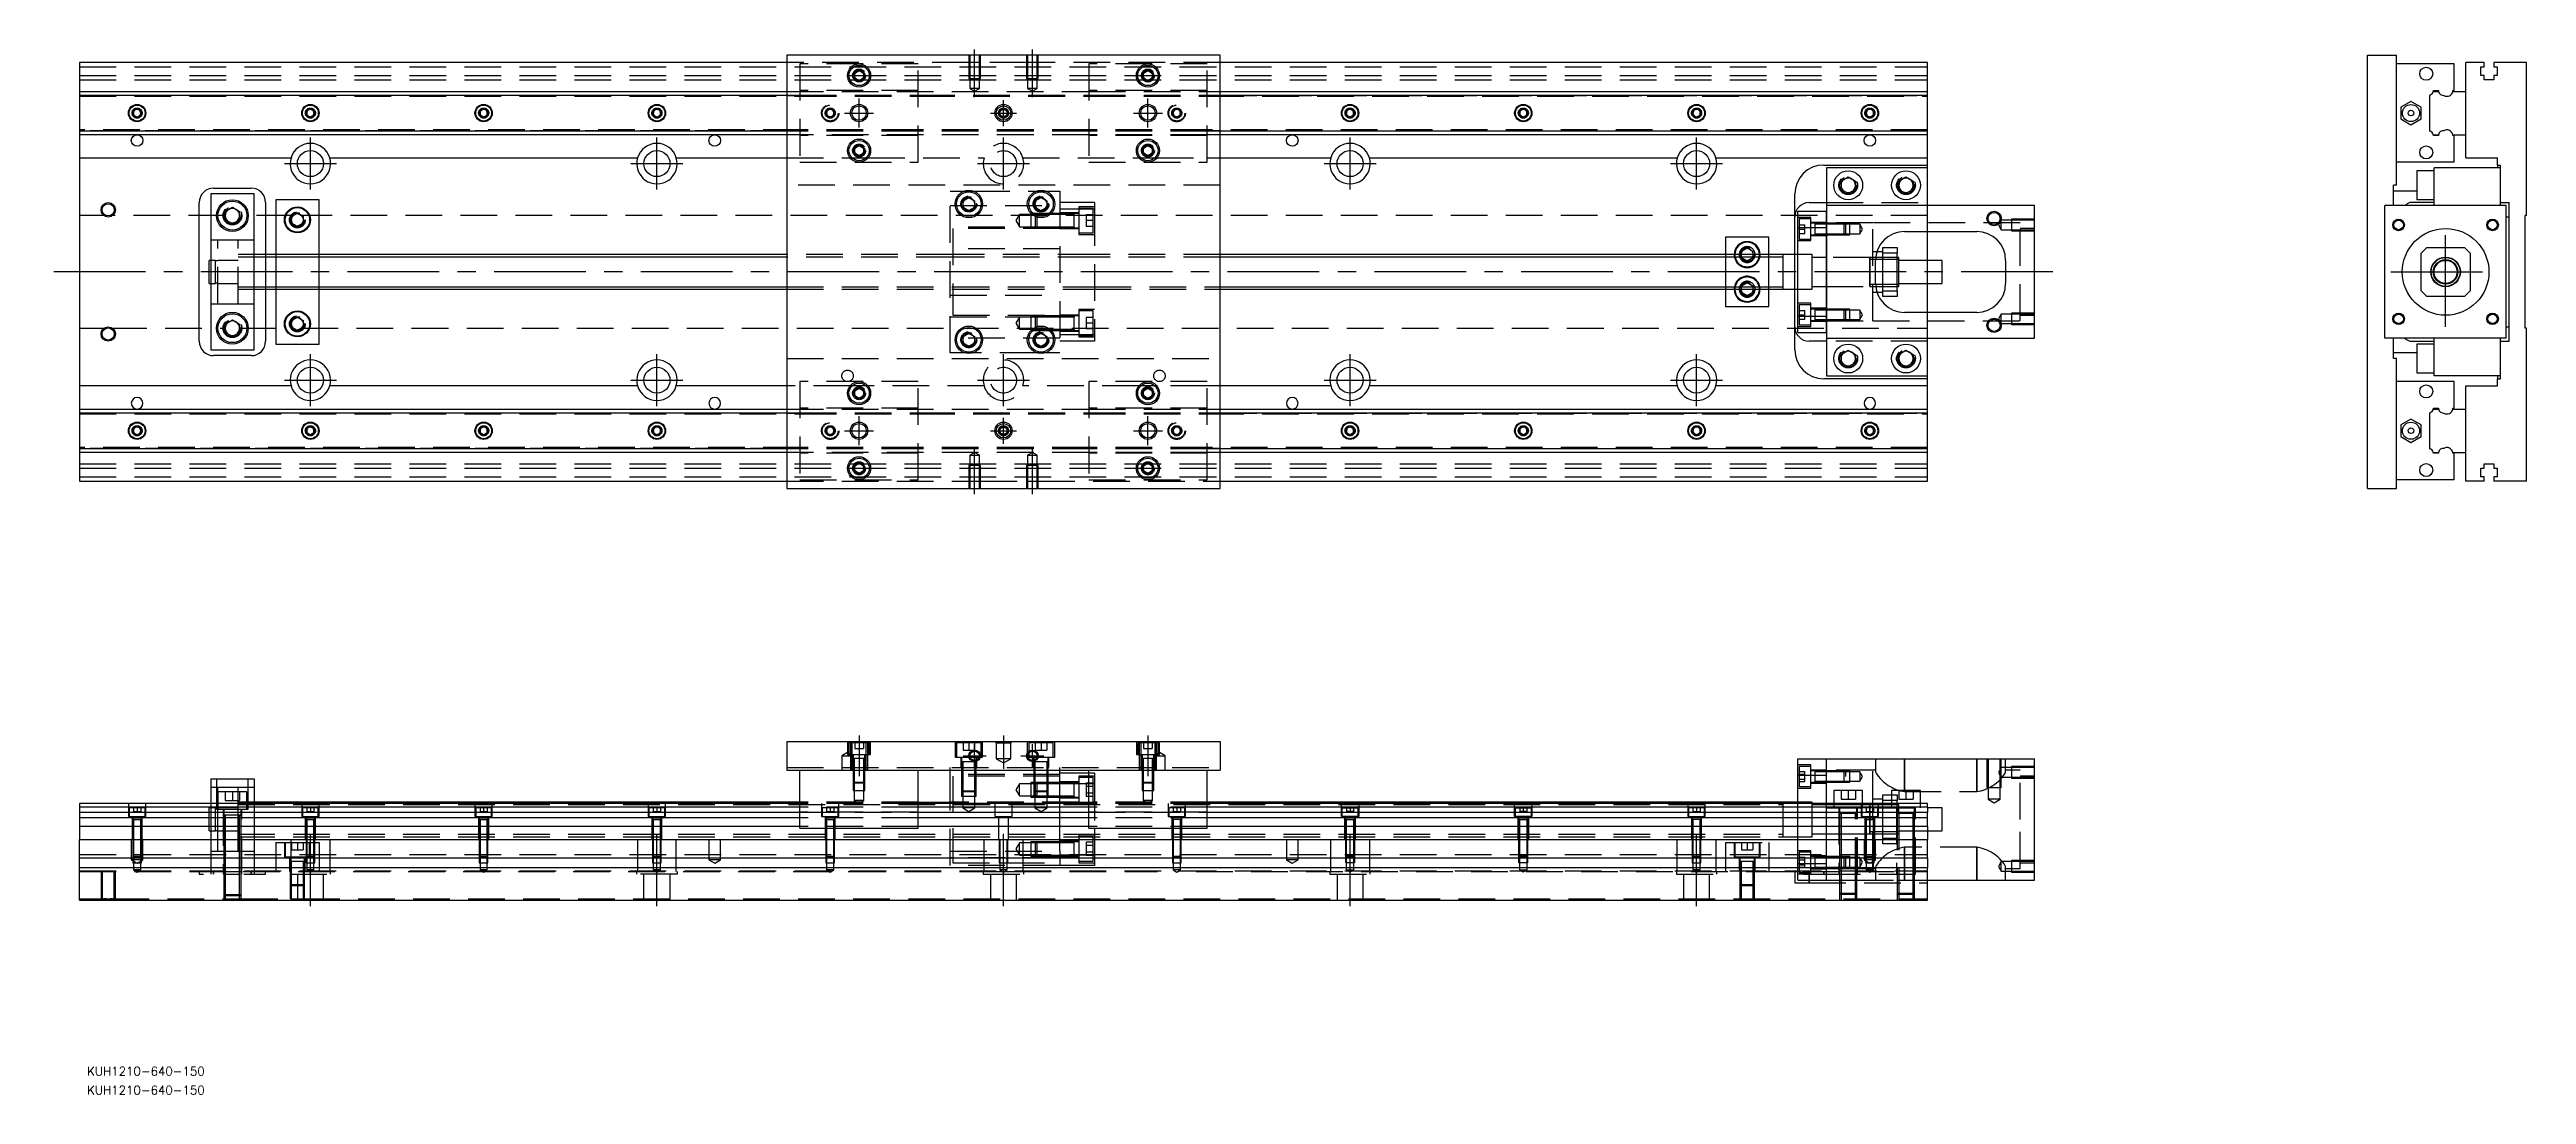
# Model space of a CAD drawing. Extents: x -10 to 847, y -285 to 77.
import ezdxf

# ---------------------------------------------------------------- set-up
doc = ezdxf.new("R2010")
doc.units = 0
doc.linetypes.add('CENTER', pattern=[50.8, 31.75, -6.35, 6.35, -6.35])
doc.linetypes.add('DASHED', pattern=[19.05, 12.7, -6.35])
doc.layers.get('0').update_dxf_attribs({"linetype": 'CONTINUOUS'})
doc.layers.add('CENTER', color=1, linetype='CENTER')
doc.styles.get("Standard").update_dxf_attribs({"font": 'txt.shx', "height": 3, "bigfont": 'bigfont.shx'})

# ---------------------------------------------------------------- blocks, each defined once
blk = doc.blocks.new('*U2')
at = {"color": 7, "linetype": 'CONTINUOUS'}
blk.add_text('KUH1210-640-150', height=3, dxfattribs=at).set_placement((2.66, -284.83))
blk = doc.blocks.new('*U3')
at = {"color": 7, "linetype": 'CONTINUOUS'}
blk.add_text('KUH1210-640-150', height=3, dxfattribs=at).set_placement((2.66, -278.29))

msp = doc.modelspace()

# ---------------------------------------------------------------- linework, layer by layer
at = {"color": 7, "linetype": 'CONTINUOUS'}
for p, q in [((0, 72.5), (0, 62.5)), ((245, 72.5), (0, 72.5)), ((395, 75), (245, 75)), ((245, 75), (245, -75)), ((268.5, 68.866026), (270, 69.73205)), ((268.5, 67.133974), (268.5, 68.866026)), ((270, 69.73205), (271.5, 68.866026)), ((271.5, 68.866026), (271.5, 67.133974)), ((368.5, 68.866026), (370, 69.73205)), ((368.5, 67.133974), (368.5, 68.866026)), ((370, 69.73205), (371.5, 68.866026)), ((371.5, 68.866026), (371.5, 67.133974)), ((395, -75), (395, 75)), ((640, 72.5), (395, 72.5)), ((640, 62.5), (640, 72.5)), ((792.35, -75), (792.35, 75)), ((792.35, 75), (802.35, 75)), ((802.35, 30), (802.35, 75)), ((822.35, 72), (802.35, 72)), ((822.35, 62.8), (822.35, 72)), ((826.35, 62.5), (826.35, 72.5)), ((832.65, 72.5), (826.35, 72.5)), ((831.5, 71), (832.65, 71)), ((831.5, 68), (831.5, 71)), ((832.65, 71), (832.65, 72.5)), ((836.05, 72.5), (836.05, 71)), ((847.35, 72.5), (836.05, 72.5)), ((836.05, 71), (837.2, 71)), ((837.2, 71), (837.2, 68)), ((847.35, 19.5), (847.35, 72.5)), ((0, 62.5), (245, 62.5)), ((0, 62.5), (0, 61.247728)), ((0, 61.247728), (245, 61.247728)), ((0, 61.247728), (0, 48.752272)), ((270, 66.26795), (268.5, 67.133974)), ((271.5, 67.133974), (270, 66.26795)), ((370, 66.26795), (368.5, 67.133974)), ((371.5, 67.133974), (370, 66.26795)), ((395, 62.5), (640, 62.5)), ((395, 61.247728), (640, 61.247728)), ((640, 61.247728), (640, 62.5)), ((640, 48.752272), (640, 61.247728)), ((813.85, 48.752272), (813.85, 61.247728)), ((815.102272, 62.5), (816.87668, 62.5)), ((815.147056, 62.8), (816.85, 62.8)), ((821.827372, 62.5), (826.35, 62.5)), ((821.85, 62.8), (822.35, 62.8)), ((826.35, 47.5), (826.35, 62.5)), ((826.35, 47.5), (826.35, 62.5)), ((832.65, 68), (831.5, 68)), ((832.65, 66.5), (832.65, 68)), ((836.05, 66.5), (832.65, 66.5)), ((836.05, 68), (836.05, 66.5)), ((837.2, 68), (836.05, 68)), ((18.75, 55.721688), (20, 56.443376)), ((18.75, 54.278312), (18.75, 55.721688)), ((20, 53.556624), (18.75, 54.278312)), ((20, 56.443376), (21.25, 55.721688)), ((21.25, 54.278312), (20, 53.556624)), ((21.25, 55.721688), (21.25, 54.278312)), ((78.75, 55.721688), (80, 56.443376)), ((78.75, 54.278312), (78.75, 55.721688)), ((80, 53.556624), (78.75, 54.278312)), ((80, 56.443376), (81.25, 55.721688)), ((81.25, 54.278312), (80, 53.556624)), ((81.25, 55.721688), (81.25, 54.278312)), ((138.75, 55.721688), (140, 56.443376)), ((138.75, 54.278312), (138.75, 55.721688)), ((140, 53.556624), (138.75, 54.278312)), ((140, 56.443376), (141.25, 55.721688)), ((141.25, 54.278312), (140, 53.556624)), ((141.25, 55.721688), (141.25, 54.278312)), ((198.75, 55.721688), (200, 56.443376)), ((198.75, 54.278312), (198.75, 55.721688)), ((200, 53.556624), (198.75, 54.278312)), ((200, 56.443376), (201.25, 55.721688)), ((201.25, 54.278312), (200, 53.556624)), ((201.25, 55.721688), (201.25, 54.278312)), ((438.75, 55.721688), (440, 56.443376)), ((438.75, 54.278312), (438.75, 55.721688)), ((440, 53.556624), (438.75, 54.278312)), ((440, 56.443376), (441.25, 55.721688)), ((441.25, 54.278312), (440, 53.556624)), ((441.25, 55.721688), (441.25, 54.278312)), ((498.75, 55.721688), (500, 56.443376)), ((498.75, 54.278312), (498.75, 55.721688)), ((500, 53.556624), (498.75, 54.278312)), ((500, 56.443376), (501.25, 55.721688)), ((501.25, 54.278312), (500, 53.556624)), ((501.25, 55.721688), (501.25, 54.278312)), ((558.75, 55.721688), (560, 56.443376)), ((558.75, 54.278312), (558.75, 55.721688)), ((560, 53.556624), (558.75, 54.278312)), ((560, 56.443376), (561.25, 55.721688)), ((561.25, 54.278312), (560, 53.556624)), ((561.25, 55.721688), (561.25, 54.278312)), ((618.75, 55.721688), (620, 56.443376)), ((618.75, 54.278312), (618.75, 55.721688)), ((620, 53.556624), (618.75, 54.278312)), ((620, 56.443376), (621.25, 55.721688)), ((621.25, 54.278312), (620, 53.556624)), ((621.25, 55.721688), (621.25, 54.278312)), ((803.85, 57.020726), (803.849999, 52.979274)), ((803.849999, 52.979274), (807.35, 50.958548)), ((807.35, 59.041452), (803.85, 57.020726)), ((810.849999, 57.020726), (807.35, 59.041452)), ((807.35, 50.958548), (810.849999, 52.979274)), ((810.849999, 52.979274), (810.849999, 57.020726)), ((245, 48.752272), (0, 48.752272)), ((0, 48.752272), (0, 47.5)), ((245, 47.5), (0, 47.5)), ((0, 47.5), (0, 39.5)), ((268.5, 42.866026), (270, 43.73205)), ((270, 43.73205), (271.5, 42.866026)), ((368.5, 42.866026), (370, 43.73205)), ((370, 43.73205), (371.5, 42.866026)), ((640, 48.752272), (395, 48.752272)), ((640, 47.5), (395, 47.5)), ((640, 47.5), (640, 48.752272)), ((640, 39.5), (640, 47.5)), ((815.102272, 47.5), (816.87668, 47.5)), ((816.85, 47.2), (815.147056, 47.2)), ((821.827372, 47.5), (826.35, 47.5)), ((822.35, 47.2), (821.85, 47.2)), ((822.35, 38), (822.35, 47.2)), ((826.35, 39.5), (826.35, 47.5)), ((0, 39.5), (73.291796, 39.5)), ((0, 39.5), (0, -39.5)), ((86.708204, 39.5), (193.291796, 39.5)), ((206.708204, 39.5), (245, 39.5)), ((268.5, 41.133974), (268.5, 42.866026)), ((270, 40.26795), (268.5, 41.133974)), ((271.5, 41.133974), (270, 40.26795)), ((271.5, 42.866026), (271.5, 41.133974)), ((368.5, 41.133974), (368.5, 42.866026)), ((370, 40.26795), (368.5, 41.133974)), ((371.5, 41.133974), (370, 40.26795)), ((371.5, 42.866026), (371.5, 41.133974)), ((395, 39.5), (433.291796, 39.5)), ((446.708204, 39.5), (553.291796, 39.5)), ((566.708204, 39.5), (640, 39.5)), ((604, 37), (640, 37)), ((640, 36), (605, 36)), ((605, 36), (605, 23)), ((640, 37), (640, 39.5)), ((640, 36), (640, 37)), ((640, 23), (640, 36)), ((822.35, 38), (802.35, 38)), ((809.35, 35), (809.35, 30)), ((815.35, 35), (809.35, 35)), ((838.35, 36), (815.35, 36)), ((815.35, 23), (815.35, 36)), ((826.35, 39.5), (837.35, 39.5)), ((837.35, 37), (837.35, 39.5)), ((837.35, 37), (838.35, 37)), ((837.35, 37), (837.35, 36)), ((838.35, 36), (838.35, 37)), ((838.35, 24), (838.35, 36)), ((838.35, 24), (838.35, 36)), ((60.5, 27), (45.5, 27)), ((45.5, 27), (45.5, -27)), ((46.5, 29), (59.5, 29)), ((60.5, -27), (60.5, 27)), ((306, 24.6547), (308, 25.809402)), ((308, 25.809402), (310, 24.6547)), ((331, 24.6547), (333, 25.809402)), ((333, 25.809402), (335, 24.6547)), ((594, 6), (594, 27)), ((610, 31.443376), (612.5, 32.886752)), ((610, 28.556624), (610, 31.443376)), ((612.5, 27.113248), (610, 28.556624)), ((612.5, 32.886752), (615, 31.443376)), ((615, 28.556624), (612.5, 27.113248)), ((615, 31.443376), (615, 28.556624)), ((630, 31.443376), (632.5, 32.886752)), ((630, 28.556624), (630, 31.443376)), ((632.5, 27.113248), (630, 28.556624)), ((632.5, 32.886752), (635, 31.443376)), ((635, 28.556624), (632.5, 27.113248)), ((635, 31.443376), (635, 28.556624)), ((802.35, 30), (801.35, 30)), ((801.35, 23), (801.35, 30)), ((809.35, 28), (801.35, 28)), ((809.35, 30), (809.35, 25)), ((41.5, -24), (41.5, 24)), ((50.5, 20.943376), (53, 22.386752)), ((50.5, 18.056624), (50.5, 20.943376)), ((53, 16.613248), (50.5, 18.056624)), ((53, 22.386752), (55.5, 20.943376)), ((55.5, 18.056624), (53, 16.613248)), ((55.5, 20.943376), (55.5, 18.056624)), ((64.5, 24), (64.5, 6)), ((83, 25), (68, 25)), ((68, 25), (68, 6)), ((73.5, 19.1547), (75.5, 20.309402)), ((73.5, 16.8453), (73.5, 19.1547)), ((75.5, 20.309402), (77.5, 19.1547)), ((77.5, 19.1547), (77.5, 16.8453)), ((83, 6), (83, 25)), ((306, 22.3453), (306, 24.6547)), ((308, 21.190598), (306, 22.3453)), ((310, 22.3453), (308, 21.190598)), ((310, 24.6547), (310, 22.3453)), ((331, 22.3453), (331, 24.6547)), ((333, 21.190598), (331, 22.3453)), ((335, 22.3453), (333, 21.190598)), ((335, 24.6547), (335, 22.3453)), ((595, 15.32971), (595, 21)), ((595, 21), (605, 21)), ((599, 24), (605, 24)), ((605, 23), (605, 15.32971)), ((677, 23), (605, 23)), ((677, -23), (677, 23)), ((798.35, -23), (798.35, 23)), ((840.35, 23), (798.35, 23)), ((815.35, 24), (806.980684, 24)), ((815.35, 25), (809.35, 25)), ((838.35, 23), (838.35, 24)), ((838.35, 24), (841.35, 24)), ((840.35, -23), (840.35, 23)), ((841.35, 19), (840.35, 19)), ((841.35, -24), (841.35, 24)), ((847.35, 19.5), (846.85, 19.5)), ((846.85, -19.5), (846.85, 19.5)), ((75.5, 15.690598), (73.5, 16.8453)), ((77.5, 16.8453), (75.5, 15.690598)), ((585, 12), (570, 12)), ((570, 12), (570, 6)), ((585, 6), (585, 12)), ((595, 15.32971), (605, 15.32971)), ((595, -15.32971), (595, 15.32971)), ((605, 15.32971), (605, -15.32971)), ((605, -15.32971), (605, 15.32971)), ((632, 14), (657, 14)), ((640, 4), (640, 14)), ((45, 0), (45, 4)), ((45.5, 4), (45, 4)), ((245, 6), (60.5, 6)), ((590, 6), (395, 6)), ((575.5, 7.1547), (577.5, 8.309402)), ((575.5, 6), (575.5, 7.1547)), ((577.5, 8.309402), (579.5, 7.1547)), ((579.5, 7.1547), (579.5, 6)), ((590, 6), (589.995, 6)), ((590, -6.000006), (590, 6.000006)), ((590, 5.125), (590, 6.000006)), ((590, -5.999164), (590, 6)), ((590.005, 6), (590, 6)), ((595, 6), (590, 6)), ((590, -5.125), (590, 5.125)), ((622, -4), (622, 4)), ((624.5, 4.25), (622.003126, 4.25)), ((624.5, 7), (622.460608, 7)), ((624.5, 8.5), (629.5, 8.5)), ((624.5, 6.5), (624.5, 8.5)), ((629.5, 6.5), (624.5, 6.5)), ((624.5, -6.5), (624.5, 6.5)), ((629.5, 4.25), (624.5, 4.25)), ((629.5, 8.5), (629.5, 6.5)), ((629.5, -6.5), (629.5, 6.5)), ((630, 5), (629.5, 5)), ((630, 4.25), (629.5, 4.25)), ((630, 0), (630, 5)), ((645, 4), (630, 4)), ((645, 0), (645, 4)), ((667, 4), (667, -4)), ((812.85, 8.5), (810.85, 6.5)), ((810.85, -6.5), (810.85, 6.5)), ((812.85, 8.5), (825.85, 8.5)), ((827.85, 6.5), (825.85, 8.5)), ((827.85, 6.5), (827.85, -6.5)), ((45, -4), (45, 0)), ((45, -4), (45.5, -4)), ((60.5, -6), (245, -6)), ((64.5, -6), (64.5, -24)), ((68, -6), (68, -25)), ((83, -25), (83, -6)), ((395, -6), (590, -6)), ((570, -6), (570, -12)), ((575.5, -7.1547), (575.5, -6)), ((577.5, -8.309402), (575.5, -7.1547)), ((579.5, -7.1547), (577.5, -8.309402)), ((579.5, -6), (579.5, -7.1547)), ((585, -12), (585, -6)), ((589.995, -6), (590, -6)), ((590, -6.000006), (590, -5.125)), ((590, -6), (590, -5.999164)), ((590, -6), (590.005, -6)), ((590, -6), (595, -6)), ((594, -27), (594, -6)), ((622.003126, -4.25), (624.5, -4.25)), ((622.460608, -7), (624.5, -7)), ((624.5, -4.25), (629.5, -4.25)), ((624.5, -6.5), (629.5, -6.5)), ((624.5, -8.5), (624.5, -6.5)), ((629.5, -8.5), (624.5, -8.5)), ((629.5, -4.25), (630, -4.25)), ((629.5, -5), (630, -5)), ((629.5, -6.5), (629.5, -8.5)), ((630, -5), (630, 0)), ((630, -4), (645, -4)), ((640, -14), (640, -4)), ((645, -4), (645, 0)), ((810.85, -6.5), (812.85, -8.5)), ((825.85, -8.5), (812.85, -8.5)), ((825.85, -8.5), (827.85, -6.5)), ((50.5, -18.056624), (53, -16.613248)), ((53, -16.613248), (55.5, -18.056624)), ((73.5, -16.8453), (75.5, -15.690598)), ((73.5, -19.1547), (73.5, -16.8453)), ((75.5, -15.690598), (77.5, -16.8453)), ((77.5, -16.8453), (77.5, -19.1547)), ((570, -12), (585, -12)), ((595, -15.32971), (605, -15.32971)), ((595, -21), (595, -15.32971)), ((605, -15.32971), (605, -23)), ((657, -14), (632, -14)), ((50.5, -20.943376), (50.5, -18.056624)), ((53, -22.386752), (50.5, -20.943376)), ((55.5, -20.943376), (53, -22.386752)), ((55.5, -18.056624), (55.5, -20.943376)), ((68, -25), (83, -25)), ((75.5, -20.309402), (73.5, -19.1547)), ((77.5, -19.1547), (75.5, -20.309402)), ((306, -22.3453), (308, -21.190598)), ((306, -24.6547), (306, -22.3453)), ((308, -25.809402), (306, -24.6547)), ((308, -21.190598), (310, -22.3453)), ((310, -24.6547), (308, -25.809402)), ((310, -22.3453), (310, -24.6547)), ((331, -22.3453), (333, -21.190598)), ((331, -24.6547), (331, -22.3453)), ((333, -25.809402), (331, -24.6547)), ((333, -21.190598), (335, -22.3453)), ((335, -24.6547), (333, -25.809402)), ((335, -22.3453), (335, -24.6547)), ((595, -21), (605, -21)), ((605, -24), (599, -24)), ((605, -23), (677, -23)), ((605, -23), (605, -36)), ((640, -36), (640, -23)), ((840.35, -23), (798.35, -23)), ((801.35, -30), (801.35, -23)), ((806.980684, -24), (815.35, -24)), ((809.35, -25), (809.35, -30)), ((815.35, -25), (809.35, -25)), ((815.35, -36), (815.35, -23)), ((838.35, -24), (838.35, -23)), ((838.35, -36), (838.35, -24)), ((838.35, -36), (838.35, -24)), ((838.35, -24), (841.35, -24)), ((840.35, -19), (841.35, -19)), ((847.35, -19.5), (846.85, -19.5)), ((847.35, -72.5), (847.35, -19.5)), ((45.5, -27), (60.5, -27)), ((59.5, -29), (46.5, -29)), ((610, -28.556624), (612.5, -27.113248)), ((610, -31.443376), (610, -28.556624)), ((612.5, -32.886752), (610, -31.443376)), ((612.5, -27.113248), (615, -28.556624)), ((615, -31.443376), (612.5, -32.886752)), ((615, -28.556624), (615, -31.443376)), ((630, -28.556624), (632.5, -27.113248)), ((630, -31.443376), (630, -28.556624)), ((632.5, -32.886752), (630, -31.443376)), ((632.5, -27.113248), (635, -28.556624)), ((635, -31.443376), (632.5, -32.886752)), ((635, -28.556624), (635, -31.443376)), ((809.35, -28), (801.35, -28)), ((802.35, -30), (801.35, -30)), ((802.35, -75), (802.35, -30)), ((809.35, -30), (809.35, -35)), ((73.291796, -39.5), (0, -39.5)), ((0, -39.5), (0, -47.5)), ((193.291796, -39.5), (86.708204, -39.5)), ((245, -39.5), (206.708204, -39.5)), ((268.5, -41.133974), (270, -40.26795)), ((268.5, -42.866026), (268.5, -41.133974)), ((270, -43.73205), (268.5, -42.866026)), ((270, -40.26795), (271.5, -41.133974)), ((271.5, -42.866026), (270, -43.73205)), ((271.5, -41.133974), (271.5, -42.866026)), ((368.5, -41.133974), (370, -40.26795)), ((368.5, -42.866026), (368.5, -41.133974)), ((370, -43.73205), (368.5, -42.866026)), ((370, -40.26795), (371.5, -41.133974)), ((371.5, -42.866026), (370, -43.73205)), ((371.5, -41.133974), (371.5, -42.866026)), ((433.291796, -39.5), (395, -39.5)), ((553.291796, -39.5), (446.708204, -39.5)), ((640, -39.5), (566.708204, -39.5)), ((640, -37), (604, -37)), ((605, -36), (640, -36)), ((640, -37), (640, -36)), ((640, -39.5), (640, -37)), ((640, -47.5), (640, -39.5)), ((822.35, -38), (802.35, -38)), ((809.35, -35), (815.35, -35)), ((838.35, -36), (815.35, -36)), ((822.35, -47.2), (822.35, -38)), ((826.35, -47.5), (826.35, -39.5)), ((826.35, -39.5), (837.35, -39.5)), ((837.35, -36), (837.35, -37)), ((837.35, -37), (838.35, -37)), ((837.35, -39.5), (837.35, -37)), ((838.35, -37), (838.35, -36)), ((0, -47.5), (245, -47.5)), ((0, -47.5), (0, -48.752272)), ((0, -48.752272), (245, -48.752272)), ((0, -48.752272), (0, -61.247728)), ((395, -47.5), (640, -47.5)), ((395, -48.752272), (640, -48.752272)), ((640, -48.752272), (640, -47.5)), ((640, -61.247728), (640, -48.752272)), ((807.35, -50.958548), (803.85, -52.979274)), ((810.849999, -52.979274), (807.35, -50.958548)), ((813.85, -61.247728), (813.85, -48.752272)), ((815.102272, -47.5), (816.87668, -47.5)), ((815.147056, -47.2), (816.85, -47.2)), ((821.827372, -47.5), (826.35, -47.5)), ((821.85, -47.2), (822.35, -47.2)), ((826.35, -62.5), (826.35, -47.5)), ((826.35, -62.5), (826.35, -47.5)), ((18.75, -54.278312), (20, -53.556624)), ((18.75, -55.721688), (18.75, -54.278312)), ((20, -56.443376), (18.75, -55.721688)), ((20, -53.556624), (21.25, -54.278312)), ((21.25, -55.721688), (20, -56.443376)), ((21.25, -54.278312), (21.25, -55.721688)), ((78.75, -54.278312), (80, -53.556624)), ((78.75, -55.721688), (78.75, -54.278312)), ((80, -56.443376), (78.75, -55.721688)), ((80, -53.556624), (81.25, -54.278312)), ((81.25, -55.721688), (80, -56.443376)), ((81.25, -54.278312), (81.25, -55.721688)), ((138.75, -54.278312), (140, -53.556624)), ((138.75, -55.721688), (138.75, -54.278312)), ((140, -56.443376), (138.75, -55.721688)), ((140, -53.556624), (141.25, -54.278312)), ((141.25, -55.721688), (140, -56.443376)), ((141.25, -54.278312), (141.25, -55.721688)), ((198.75, -54.278312), (200, -53.556624)), ((198.75, -55.721688), (198.75, -54.278312)), ((200, -56.443376), (198.75, -55.721688)), ((200, -53.556624), (201.25, -54.278312)), ((201.25, -55.721688), (200, -56.443376)), ((201.25, -54.278312), (201.25, -55.721688)), ((438.75, -54.278312), (440, -53.556624)), ((438.75, -55.721688), (438.75, -54.278312)), ((440, -56.443376), (438.75, -55.721688)), ((440, -53.556624), (441.25, -54.278312)), ((441.25, -55.721688), (440, -56.443376)), ((441.25, -54.278312), (441.25, -55.721688)), ((498.75, -54.278312), (500, -53.556624)), ((498.75, -55.721688), (498.75, -54.278312)), ((500, -56.443376), (498.75, -55.721688)), ((500, -53.556624), (501.25, -54.278312)), ((501.25, -55.721688), (500, -56.443376)), ((501.25, -54.278312), (501.25, -55.721688)), ((558.75, -54.278312), (560, -53.556624)), ((558.75, -55.721688), (558.75, -54.278312)), ((560, -56.443376), (558.75, -55.721688)), ((560, -53.556624), (561.25, -54.278312)), ((561.25, -55.721688), (560, -56.443376)), ((561.25, -54.278312), (561.25, -55.721688)), ((618.75, -54.278312), (620, -53.556624)), ((618.75, -55.721688), (618.75, -54.278312)), ((620, -56.443376), (618.75, -55.721688)), ((620, -53.556624), (621.25, -54.278312)), ((621.25, -55.721688), (620, -56.443376)), ((621.25, -54.278312), (621.25, -55.721688)), ((803.85, -52.979274), (803.849999, -57.020726)), ((803.849999, -57.020726), (807.35, -59.041452)), ((807.35, -59.041452), (810.849999, -57.020726)), ((810.849999, -57.020726), (810.849999, -52.979274)), ((0, -61.247728), (0, -62.5)), ((245, -61.247728), (0, -61.247728)), ((245, -62.5), (0, -62.5)), ((0, -62.5), (0, -72.5)), ((268.5, -67.133974), (270, -66.26795)), ((268.5, -68.866026), (268.5, -67.133974)), ((270, -66.26795), (271.5, -67.133974)), ((271.5, -67.133974), (271.5, -68.866026)), ((368.5, -67.133974), (370, -66.26795)), ((368.5, -68.866026), (368.5, -67.133974)), ((370, -66.26795), (371.5, -67.133974)), ((371.5, -67.133974), (371.5, -68.866026)), ((640, -61.247728), (395, -61.247728)), ((640, -62.5), (395, -62.5)), ((640, -62.5), (640, -61.247728)), ((640, -72.5), (640, -62.5)), ((815.102272, -62.5), (816.87668, -62.5)), ((816.85, -62.8), (815.147056, -62.8)), ((821.827372, -62.5), (826.35, -62.5)), ((822.35, -62.8), (821.85, -62.8)), ((822.35, -72), (822.35, -62.8)), ((826.35, -72.5), (826.35, -62.5)), ((831.5, -68), (832.65, -68)), ((831.5, -71), (831.5, -68)), ((832.65, -66.5), (836.05, -66.5)), ((832.65, -68), (832.65, -66.5)), ((836.05, -66.5), (836.05, -68)), ((836.05, -68), (837.2, -68)), ((837.2, -68), (837.2, -71)), ((0, -72.5), (245, -72.5)), ((245, -75), (395, -75)), ((270, -69.73205), (268.5, -68.866026)), ((271.5, -68.866026), (270, -69.73205)), ((370, -69.73205), (368.5, -68.866026)), ((371.5, -68.866026), (370, -69.73205)), ((395, -72.5), (640, -72.5)), ((792.35, -75), (802.35, -75)), ((822.35, -72), (802.35, -72)), ((832.65, -72.5), (826.35, -72.5)), ((832.65, -71), (831.5, -71)), ((832.65, -72.5), (832.65, -71)), ((836.05, -71), (836.05, -72.5)), ((837.2, -71), (836.05, -71)), ((847.35, -72.5), (836.05, -72.5)), ((245, -162.58), (395, -162.58)), ((245, -162.58), (245, -172.58)), ((395, -162.58), (395, -172.58)), ((372.000006, -168.48), (367.999994, -168.48)), ((372.000006, -168.48), (367.999994, -168.48)), ((372.000006, -168.48), (367.999994, -168.48)), ((595, -174.25029), (595, -168.58)), ((595, -168.58), (605, -168.58)), ((605, -168.58), (677, -168.58)), ((605, -184.08), (605, -168.58)), ((677, -210.58), (677, -168.58)), ((45.5, -175.58), (45.5, -184.08)), ((45.5, -175.58), (60.5, -175.58)), ((60.5, -175.58), (60.5, -184.08)), ((245, -172.58), (395, -172.58)), ((249.5, -192.58), (249.5, -172.58)), ((290.5, -192.58), (290.5, -172.58)), ((301.5, -183.58), (301.5, -172.58)), ((339.5, -184.08), (339.5, -172.58)), ((349.5, -173.58), (339.5, -173.58)), ((349.5, -192.58), (349.5, -172.58)), ((390.5, -192.58), (390.5, -172.58)), ((595, -184.08), (595, -174.25029)), ((595, -174.25029), (605, -174.25029)), ((617.5, -179.58), (607.5, -179.58)), ((607.5, -179.58), (607.5, -184.08)), ((617.5, -184.08), (617.5, -179.58)), ((637.5, -179.58), (627.5, -179.58)), ((627.5, -179.58), (627.5, -184.08)), ((637.5, -184.08), (637.5, -179.58)), ((0, -184.08), (0, -185.332272)), ((249.5, -184.08), (0, -184.08)), ((249.5, -185.332272), (0, -185.332272)), ((0, -185.332272), (0, -187.10668)), ((0, -187.10668), (249.5, -187.10668)), ((0, -187.10668), (0, -189.003076)), ((249.5, -183.58), (60.5, -183.58)), ((290.5, -183.58), (301.5, -183.58)), ((349.5, -184.08), (290.5, -184.08)), ((349.5, -185.332272), (290.5, -185.332272)), ((290.5, -187.10668), (349.5, -187.10668)), ((590, -183.58), (390.5, -183.58)), ((640, -184.08), (390.5, -184.08)), ((640, -185.332272), (390.5, -185.332272)), ((390.5, -187.10668), (640, -187.10668)), ((590, -183.58), (589.995, -183.58)), ((590, -184.08), (590, -183.579994)), ((590.005, -183.58), (590, -183.58)), ((595, -183.58), (590, -183.58)), ((590, -189.379946), (590, -184.08)), ((615.500006, -187.58), (609.499994, -187.58)), ((615.500006, -187.58), (609.499994, -187.58)), ((620, -189.58), (620, -184.579994)), ((620, -194.580006), (620, -184.579994)), ((620, -185.33), (620, -185.58)), ((621, -185.33), (620, -185.33)), ((620, -186.88), (620, -188.58)), ((624.5, -185.33), (621, -185.33)), ((627.5, -185.33), (624.5, -185.33)), ((629.5, -185.33), (627.5, -185.33)), ((630, -185.33), (629.5, -185.33)), ((640, -185.332272), (640, -184.08)), ((640, -185.332272), (640, -187.10668)), ((640, -189.003076), (640, -187.10668)), ((249.5, -189.003076), (0, -189.003076)), ((0, -189.003076), (0, -192.057372)), ((249.5, -192.057372), (0, -192.057372)), ((0, -192.057372), (0, -196.58)), ((0, -196.58), (640, -196.58)), ((0, -202.88), (0, -196.58)), ((249.5, -192.58), (290.5, -192.58)), ((349.5, -189.003076), (290.5, -189.003076)), ((349.5, -192.057372), (290.5, -192.057372)), ((349.5, -192.58), (390.5, -192.58)), ((640, -189.003076), (390.5, -189.003076)), ((640, -192.057372), (390.5, -192.057372)), ((590, -195.580006), (590, -189.379946)), ((621.5, -193.83), (624.5, -193.83)), ((624.5, -193.83), (629.5, -193.83)), ((640, -192.057372), (640, -189.003076)), ((640, -192.057372), (640, -196.58)), ((640, -202.88), (640, -196.58)), ((0, -202.88), (640, -202.88)), ((0, -206.28), (0, -202.88)), ((640, -202.88), (640, -206.28)), ((0, -217.58), (0, -206.28)), ((0, -206.28), (640, -206.28)), ((640, -217.58), (640, -206.28)), ((640, -210.58), (677, -210.58)), ((0, -217.58), (640, -217.58))]:
    msp.add_line(p, q, dxfattribs=at)
at = {"color": 3, "linetype": 'DASHED'}
for p, q in [((0, 71), (640, 71)), ((308.000006, 72.5), (245, 72.5)), ((290.5, 72), (249.5, 72)), ((249.5, 72), (249.5, 38)), ((290.5, 38), (290.5, 72)), ((308.000006, 75), (308.000006, 67)), ((311.999994, 72.5), (308.000006, 72.5)), ((308.35, 75), (308.35, 67)), ((311.65, 67), (311.65, 75)), ((311.999994, 67), (311.999994, 75)), ((328.000006, 72.5), (311.999994, 72.5)), ((328.000006, 75), (328.000006, 67)), ((331.999994, 72.5), (328.000006, 72.5)), ((328.35, 75), (328.35, 67)), ((331.65, 67), (331.65, 75)), ((331.999994, 67), (331.999994, 75)), ((395, 72.5), (331.999994, 72.5)), ((349.5, 72), (349.5, 38)), ((390.5, 72), (349.5, 72)), ((390.5, 38), (390.5, 72)), ((0, 68), (640, 68)), ((0, 66.5), (640, 66.5)), ((0, 61.1147), (245, 61.1147)), ((0, 61.1), (249.5, 61.1)), ((0, 60.8), (249.5, 60.8)), ((245, 62.5), (349.5, 62.5)), ((245, 61.247728), (249.5, 61.247728)), ((245, 61.1147), (249.5, 61.1147)), ((290.5, 62.8), (249.5, 62.8)), ((249.5, 61.247728), (290.5, 61.247728)), ((249.5, 61.1147), (290.5, 61.1147)), ((249.5, 61.1), (290.5, 61.1)), ((249.5, 61.1), (290.5, 61.1)), ((249.5, 60.8), (290.5, 60.8)), ((249.5, 60.8), (290.5, 60.8)), ((271.973226, 68.326156), (272, 68)), ((290.5, 61.247728), (349.5, 61.247728)), ((290.5, 61.1147), (349.5, 61.1147)), ((290.5, 61.1), (349.5, 61.1)), ((290.5, 60.8), (349.5, 60.8)), ((308.000006, 67), (311.999994, 67)), ((308.35, 67), (308.35, 63.5)), ((311.65, 63.5), (308.35, 63.5)), ((308.35, 63.5), (310, 62.547372)), ((310, 62.547372), (311.65, 63.5)), ((311.65, 63.5), (311.65, 67)), ((328.000006, 67), (331.999994, 67)), ((328.35, 67), (328.35, 63.5)), ((331.65, 63.5), (328.35, 63.5)), ((328.35, 63.5), (330, 62.547372)), ((330, 62.547372), (331.65, 63.5)), ((331.65, 63.5), (331.65, 67)), ((390.5, 62.8), (349.5, 62.8)), ((349.5, 62.5), (390.5, 62.5)), ((349.5, 61.247728), (390.5, 61.247728)), ((349.5, 61.1147), (390.5, 61.1147)), ((349.5, 61.1), (390.5, 61.1)), ((349.5, 60.8), (390.5, 60.8)), ((371.973226, 68.326156), (372, 68)), ((390.5, 62.5), (395, 62.5)), ((390.5, 61.247728), (395, 61.247728)), ((390.5, 61.1147), (395, 61.1147)), ((390.5, 61.1), (640, 61.1)), ((390.5, 60.8), (640, 60.8)), ((395, 61.1147), (640, 61.1147)), ((21.477374, 55.25955), (21.5, 55)), ((78.5, 55), (78.52041, 55.24661)), ((138.5, 55), (138.52041, 55.24661)), ((198.5, 55), (198.52041, 55.24661)), ((258.5, 55), (258.52041, 55.24661)), ((258.75, 55.721688), (260, 56.443376)), ((258.75, 54.278312), (258.75, 55.721688)), ((260, 53.556624), (258.75, 54.278312)), ((260, 56.443376), (261.25, 55.721688)), ((261.25, 54.278312), (260, 53.556624)), ((261.25, 55.721688), (261.25, 54.278312)), ((378.75, 55.721688), (380, 56.443376)), ((378.75, 54.278312), (378.75, 55.721688)), ((380, 53.556624), (378.75, 54.278312)), ((380, 56.443376), (381.25, 55.721688)), ((381.25, 54.278312), (380, 53.556624)), ((381.25, 55.721688), (381.25, 54.278312)), ((381.477374, 55.25955), (381.5, 55)), ((438.5, 55), (438.52041, 55.24661)), ((498.5, 55), (498.52041, 55.24661)), ((558.5, 55), (558.52041, 55.24661)), ((621.477374, 55.25955), (621.5, 55)), ((249.5, 49.2), (0, 49.2)), ((249.5, 48.9), (0, 48.9)), ((245, 48.8853), (0, 48.8853)), ((249.5, 48.8853), (245, 48.8853)), ((249.5, 48.752272), (245, 48.752272)), ((349.5, 47.5), (245, 47.5)), ((290.5, 49.2), (249.5, 49.2)), ((290.5, 48.9), (249.5, 48.9)), ((290.5, 48.8853), (249.5, 48.8853)), ((290.5, 48.752272), (249.5, 48.752272)), ((290.5, 47.2), (249.5, 47.2)), ((349.5, 49.2), (290.5, 49.2)), ((349.5, 48.9), (290.5, 48.9)), ((349.5, 48.8853), (290.5, 48.8853)), ((349.5, 48.752272), (290.5, 48.752272)), ((390.5, 49.2), (349.5, 49.2)), ((390.5, 48.9), (349.5, 48.9)), ((390.5, 48.8853), (349.5, 48.8853)), ((390.5, 48.752272), (349.5, 48.752272)), ((390.5, 47.5), (349.5, 47.5)), ((390.5, 47.2), (349.5, 47.2)), ((640, 49.2), (390.5, 49.2)), ((640, 48.9), (390.5, 48.9)), ((395, 48.8853), (390.5, 48.8853)), ((395, 48.752272), (390.5, 48.752272)), ((395, 47.5), (390.5, 47.5)), ((640, 48.8853), (395, 48.8853)), ((245, 39.5), (266.877502, 39.5)), ((249.5, 38), (290.5, 38)), ((266.877502, 39.5), (267.55051, 39.5)), ((267.55051, 39.5), (272.44949, 39.5)), ((268, 42), (268.030168, 42.346066)), ((272.44949, 39.5), (273.122498, 39.5)), ((273.122498, 39.5), (313.291796, 39.5)), ((326.708204, 39.5), (366.877502, 39.5)), ((349.5, 38), (390.5, 38)), ((366.877502, 39.5), (367.55051, 39.5)), ((367.55051, 39.5), (372.44949, 39.5)), ((371.973226, 42.326156), (372, 42)), ((372.44949, 39.5), (373.122498, 39.5)), ((373.122498, 39.5), (390.5, 39.5)), ((390.5, 39.5), (395, 39.5)), ((395, 30), (245, 30)), ((301.5, 28), (306.47931, 28)), ((301.5, -28), (301.5, 28)), ((306.47931, 28), (309.52069, 28)), ((309.52069, 28), (331.47931, 28)), ((331.47931, 28), (334.52069, 28)), ((334.52069, 28), (339.5, 28)), ((339.5, 28), (339.5, -28)), ((609.5, 30), (609.520026, 30.346056)), ((635.477798, 30.364306), (635.5, 30)), ((9.359688, 19.5), (0, 19.5)), ((50.5, 19.5), (10.640312, 19.5)), ((74.030306, 19.5), (55.5, 19.5)), ((55.977798, 19.864306), (56, 19.5)), ((73, 18), (73.012884, 18.253488)), ((640, 19.5), (76.969694, 19.5)), ((301.5, 23), (339.5, 23)), ((310.483582, 23.786038), (310.5, 23.5)), ((325.5, 19.85352), (324.287564, 17.75352)), ((324.287564, 17.75352), (325.5, 15.65352)), ((325.5, 15.65352), (325.5, 19.85352)), ((329.5, 19.85352), (325.5, 19.85352)), ((329.5, 20.253516), (329.5, 15.253526)), ((329.532604, 20.253516), (329.5, 20.253516)), ((331.1, 19.85352), (329.5, 19.85352)), ((330.25722, 20.253516), (329.532604, 20.253516)), ((331.5, 20.253518), (330.25722, 20.253516)), ((331.5, 20.25352), (331.1, 19.85352)), ((331.1, 19.698356), (331.1, 19.85352)), ((335.183046, 19.85352), (331.1, 19.85352)), ((331.1, 19.146554), (331.1, 19.698356)), ((331.1, 15.65352), (331.1, 19.146554)), ((331.5, 20.25352), (331.5, 19.523506)), ((335.742786, 20.25352), (331.5, 20.25352)), ((335.74278, 20.253516), (331.5, 20.253518)), ((331.5, 19.523506), (331.5, 18.99306)), ((331.5, 18.99306), (331.5, 15.25352)), ((336.04396, 19.85352), (335.183046, 19.85352)), ((335.483582, 23.786038), (335.5, 23.5)), ((336.467396, 20.253516), (335.74278, 20.253516)), ((336.467402, 20.25352), (335.742786, 20.25352)), ((339.5, 19.85352), (336.04396, 19.85352)), ((339.5, 20.253516), (336.467396, 20.253516)), ((339.5, 20.25352), (336.467402, 20.25352)), ((351.5, 24), (339.5, 24)), ((351.5, 21.748564), (339.5, 21.748564)), ((346.1, 20.50352), (339.5, 20.50352)), ((344.505, 20.25352), (339.5, 20.25352)), ((344.5, 19.85352), (339.5, 19.85352)), ((346.1, 20.25352), (344.495, 20.25352)), ((344.5, 15.253516), (344.5, 20.253526)), ((344.5, 15.253516), (344.5, 20.253526)), ((344.5, 19.996122), (344.5, 20.25352)), ((344.5, 20.25352), (344.5, 19.996072)), ((344.5, 15.51097), (344.5, 19.996122)), ((346.1, 22.50352), (346.1, 13.00352)), ((351.5, 22.50352), (346.1, 22.50352)), ((351.1, 22.00352), (346.1, 22.00352)), ((348.6, 19.75352), (348.6, 17.75352)), ((351.1, 19.75352), (348.6, 19.75352)), ((348.6, 17.75352), (348.6, 15.75352)), ((351.1, 17.75352), (348.6, 17.75352)), ((351.1, 13.50352), (351.1, 22.00352)), ((351.5, 24), (351.5, 21.748564)), ((351.5, 21.748564), (351.5, -21.748564)), ((599.5, 18.849242), (595, 18.849242)), ((595.5, 18.349242), (595.5, 11.349242)), ((599.5, 18.349242), (595.5, 18.349242)), ((599.5, 10.849242), (599.5, 18.849242)), ((605, 24), (640, 24)), ((605, 15.32971), (605, 21)), ((640, 14), (640, 23)), ((665.5, 17.913456), (664.547372, 16.263456)), ((665.5, 14.613456), (665.5, 17.913456)), ((669, 17.913456), (665.5, 17.913456)), ((669, 18.26345), (669, 14.26346)), ((677, 18.26345), (669, 18.26345)), ((677, 17.913456), (669, 17.913456)), ((48, 11), (45.5, 11)), ((48, -11), (48, 11)), ((55, 11), (48, 11)), ((55, -11), (55, 11)), ((60.5, 11), (55, 11)), ((339.5, 15.5), (301.5, 15.5)), ((302.5, 15), (302.5, -15)), ((339.5, 15), (302.5, 15)), ((325.5, 15.65352), (329.5, 15.65352)), ((329.5, 15.65352), (331.1, 15.65352)), ((329.5, 15.253526), (331.5, 15.253524)), ((331.1, 15.65352), (339.5, 15.65352)), ((331.1, 15.65352), (331.5, 15.25352)), ((331.5, 15.253524), (339.5, 15.253526)), ((331.5, 15.25352), (339.5, 15.25352)), ((339.5, 15.65352), (344.5, 15.65352)), ((339.5, 15.25352), (344.505, 15.25352)), ((339.5, 15.00352), (346.1, 15.00352)), ((344.495, 15.25352), (346.1, 15.25352)), ((344.5, 15.510988), (344.5, 15.25352)), ((344.5, 15.25352), (344.5, 15.51097)), ((346.1, 13.50352), (351.1, 13.50352)), ((346.1, 13.00352), (351.5, 13.00352)), ((351.1, 15.75352), (348.6, 15.75352)), ((595, 10.849242), (599.5, 10.849242)), ((595.5, 16.349242), (597.5, 16.349242)), ((595.5, 14.849242), (597.5, 14.849242)), ((595.5, 13.349242), (597.5, 13.349242)), ((595.5, 11.349242), (599.5, 11.349242)), ((597.5, 14.849242), (597.5, 16.349242)), ((597.5, 13.349242), (597.5, 14.849242)), ((605, 17.099242), (599.5, 17.099242)), ((600.9, 16.849242), (599.5, 16.849242)), ((599.5, 12.849242), (600.9, 12.849242)), ((599.5, 12.599242), (605, 12.599242)), ((600.9, 16.849242), (600.895, 16.849242)), ((600.895, 12.849242), (600.9, 12.849242)), ((600.9, 16.849248), (600.9, 12.849238)), ((600.9, 16.849248), (600.9, 12.849238)), ((600.9, 16.849242), (600.9, 16.63278)), ((600.905, 16.849242), (600.9, 16.849242)), ((605, 16.849242), (600.9, 16.849242)), ((600.9, 16.63278), (600.9, 13.065704)), ((605, 16.499242), (600.9, 16.499242)), ((600.9, 13.199242), (605, 13.199242)), ((600.9, 13.065704), (600.9, 12.849242)), ((600.9, 12.849242), (600.905, 12.849242)), ((600.9, 12.849242), (605, 12.849242)), ((621, 17), (605, 17)), ((611.15, 16.849242), (605, 16.849242)), ((611.15, 16.849238), (605, 16.849238)), ((611.5, 16.499242), (605, 16.499242)), ((605, 13.199242), (611.5, 13.199242)), ((605, 12.849248), (611.15, 12.849248)), ((605, 12.849242), (611.15, 12.849242)), ((611.15, 12.849242), (611.15, 16.849242)), ((611.5, 16.499242), (611.15, 16.849242)), ((613, 16.849238), (611.15, 16.849238)), ((611.15, 12.849242), (611.5, 13.199242)), ((611.15, 12.849248), (613, 12.849248)), ((611.5, 16.499242), (611.5, 13.199242)), ((613, 16.499242), (611.5, 16.499242)), ((611.5, 13.199242), (613, 13.199242)), ((613, 12.849248), (613, 16.849238)), ((616.5, 16.499242), (613, 16.499242)), ((613, 13.199242), (616.5, 13.199242)), ((616.5, 16.499242), (616.5, 13.199242)), ((617.452628, 14.849242), (616.5, 16.499242)), ((616.5, 13.199242), (617.452628, 14.849242)), ((621, -17), (621, 17)), ((672, 17), (621, 17)), ((664.547372, 16.263456), (665.5, 14.613456)), ((665.5, 14.613456), (669, 14.613456)), ((669, 14.613456), (677, 14.613456)), ((669, 14.26346), (677, 14.26346)), ((672, -17), (672, 17)), ((677, 15), (672, 15)), ((47.1, 4), (45.5, 4)), ((47.1, 0), (47.1, 4)), ((48, 3.8), (47.1, 3.8)), ((55, 4), (48, 4)), ((60.5, 6), (55, 6)), ((60.5, 5.125), (55, 5.125)), ((64.5, 6), (64.5, 5.125)), ((64.5, 5.125), (64.5, -5.125)), ((68, 6), (68, 5.125)), ((68, 5.125), (68, -5.125)), ((83, 5.125), (83, 6)), ((83, -5.125), (83, 5.125)), ((302.5, 6), (245, 6)), ((302.5, 5.125), (245, 5.125)), ((339.5, 8), (301.5, 8)), ((351.5, 6), (302.5, 6)), ((351.5, 5.125), (302.5, 5.125)), ((395, 6), (351.5, 6)), ((395, 5.125), (351.5, 5.125)), ((570, 6), (570, 5.125)), ((570, 5.125), (570, -5.125)), ((575.5, 5.125), (575.5, 6)), ((575.5, 4.8453), (575.5, 5.125)), ((577.5, 3.690598), (575.5, 4.8453)), ((579.5, 4.8453), (577.5, 3.690598)), ((579.5, 6), (579.5, 5.125)), ((579.5, 5.125), (579.5, 4.8453)), ((579.983582, 6.286038), (580, 6)), ((585, 5.125), (585, 6)), ((585, -5.125), (585, 5.125)), ((594, -6), (594, 6)), ((600, 6), (595, 6)), ((600, 0), (600, 6)), ((605, 5), (600, 5)), ((620.005, 5), (605, 5)), ((621, 5), (619.995, 5)), ((620, -5.000006), (620, 5.000006)), ((620, 4.25), (620, 5.000006)), ((620, 4.43509), (620, 5)), ((620, 5), (620, 4.435078)), ((620, 4.435078), (620, -4.435962)), ((620, 4.25), (620, -4.25)), ((621, 4.25), (620, 4.25)), ((622.460608, 7), (621, 7)), ((622.050126, 5), (621, 5)), ((622.003126, 4.25), (621, 4.25)), ((624.5, 5), (622.050126, 5)), ((629.5, 5), (624.5, 5)), ((640, -4), (640, 4)), ((45.5, -4), (47.1, -4)), ((47.1, -4), (47.1, 0)), ((47.1, -3.8), (48, -3.8)), ((48, -4), (55, -4)), ((55, -5.125), (60.5, -5.125)), ((55, -6), (60.5, -6)), ((64.5, -5.125), (64.5, -6)), ((68, -5.125), (68, -6)), ((83, -6), (83, -5.125)), ((245, -5.125), (302.5, -5.125)), ((245, -6), (302.5, -6)), ((301.5, -8), (339.5, -8)), ((302.5, -5.125), (351.5, -5.125)), ((302.5, -6), (351.5, -6)), ((351.5, -5.125), (395, -5.125)), ((351.5, -6), (395, -6)), ((570, -5.125), (570, -6)), ((575.5, -4.8453), (577.5, -3.690598)), ((575.5, -5.125), (575.5, -4.8453)), ((575.5, -6), (575.5, -5.125)), ((577.5, -3.690598), (579.5, -4.8453)), ((579.5, -4.8453), (579.5, -5.125)), ((579.5, -5.125), (579.5, -6)), ((579.983582, -5.713962), (580, -6)), ((585, -6), (585, -5.125)), ((595, -6), (600, -6)), ((600, -6), (600, 0)), ((600, -5), (605, -5)), ((605, -5), (620.005, -5)), ((619.995, -5), (621, -5)), ((620, -5.000006), (620, -4.25)), ((620, -4.25), (621, -4.25)), ((620, -5), (620, -4.435962)), ((620, -4.435962), (620, -5)), ((621, -4.25), (622.003126, -4.25)), ((621, -5), (622.050126, -5)), ((621, -7), (622.460608, -7)), ((622.050126, -5), (624.5, -5)), ((624.5, -5), (629.5, -5)), ((45.5, -11), (48, -11)), ((48, -11), (55, -11)), ((55, -11), (60.5, -11)), ((301.5, -15.5), (339.5, -15.5)), ((302.5, -15), (339.5, -15)), ((325.5, -15.65352), (324.287564, -17.75352)), ((325.5, -19.85352), (325.5, -15.65352)), ((329.5, -15.65352), (325.5, -15.65352)), ((329.5, -15.253526), (329.5, -20.253516)), ((331.499994, -15.253526), (329.5, -15.253526)), ((331.1, -15.65352), (329.5, -15.65352)), ((331.5, -15.25352), (331.1, -15.65352)), ((331.1, -19.146554), (331.1, -15.65352)), ((339.5, -15.65352), (331.1, -15.65352)), ((339.5, -15.253526), (331.499994, -15.253526)), ((331.5, -15.25352), (331.5, -18.99306)), ((339.5, -15.25352), (331.5, -15.25352)), ((346.1, -15.00352), (339.5, -15.00352)), ((344.505, -15.25352), (339.5, -15.25352)), ((344.5, -15.65352), (339.5, -15.65352)), ((346.1, -15.25352), (344.495, -15.25352)), ((344.5, -20.253526), (344.5, -15.253516)), ((344.5, -20.253526), (344.5, -15.253516)), ((344.5, -15.51092), (344.5, -15.25352)), ((344.5, -15.25352), (344.5, -15.51097)), ((344.5, -19.996072), (344.5, -15.51092)), ((346.1, -13.00352), (346.1, -22.50352)), ((351.5, -13.00352), (346.1, -13.00352)), ((351.1, -13.50352), (346.1, -13.50352)), ((348.6, -15.75352), (348.6, -17.75352)), ((351.1, -15.75352), (348.6, -15.75352)), ((351.1, -22.00352), (351.1, -13.50352)), ((599.5, -10.849242), (595, -10.849242)), ((595.5, -11.349242), (595.5, -18.349242)), ((599.5, -11.349242), (595.5, -11.349242)), ((595.5, -13.349242), (597.5, -13.349242)), ((595.5, -14.849242), (597.5, -14.849242)), ((595.5, -16.349242), (597.5, -16.349242)), ((597.5, -14.849242), (597.5, -13.349242)), ((597.5, -16.349242), (597.5, -14.849242)), ((599.5, -18.849242), (599.5, -10.849242)), ((605, -12.599242), (599.5, -12.599242)), ((600.9, -12.849242), (599.5, -12.849242)), ((599.5, -16.849242), (600.9, -16.849242)), ((599.5, -17.099242), (605, -17.099242)), ((600.9, -12.849242), (600.895, -12.849242)), ((600.895, -16.849242), (600.9, -16.849242)), ((600.9, -12.849238), (600.9, -16.849248)), ((600.9, -12.849238), (600.9, -16.849248)), ((600.9, -12.849242), (600.9, -13.065704)), ((600.905, -12.849242), (600.9, -12.849242)), ((605, -12.849242), (600.9, -12.849242)), ((600.9, -13.065704), (600.9, -16.63278)), ((605, -13.199242), (600.9, -13.199242)), ((600.9, -16.499242), (605, -16.499242)), ((600.9, -16.63278), (600.9, -16.849242)), ((600.9, -16.849242), (600.905, -16.849242)), ((600.9, -16.849242), (605, -16.849242)), ((611.15, -12.849242), (605, -12.849242)), ((611.15, -12.849248), (605, -12.849248)), ((611.5, -13.199242), (605, -13.199242)), ((605, -21), (605, -15.32971)), ((605, -16.499242), (611.5, -16.499242)), ((605, -16.849238), (611.15, -16.849238)), ((605, -16.849242), (611.15, -16.849242)), ((605, -17), (621, -17)), ((611.15, -16.849242), (611.15, -12.849242)), ((611.5, -13.199242), (611.15, -12.849242)), ((613, -12.849248), (611.15, -12.849248)), ((611.15, -16.849242), (611.5, -16.499242)), ((611.15, -16.849238), (613, -16.849238)), ((611.5, -13.199242), (611.5, -16.499242)), ((613, -13.199242), (611.5, -13.199242)), ((611.5, -16.499242), (613, -16.499242)), ((613, -16.849238), (613, -12.849248)), ((616.5, -13.199242), (613, -13.199242)), ((613, -16.499242), (616.5, -16.499242)), ((616.5, -13.199242), (616.5, -16.499242)), ((617.452628, -14.849242), (616.5, -13.199242)), ((616.5, -16.499242), (617.452628, -14.849242)), ((621, -17), (672, -17)), ((640, -23), (640, -14)), ((665.5, -14.613456), (664.547372, -16.263456)), ((664.547372, -16.263456), (665.5, -17.913456)), ((665.5, -17.913456), (665.5, -14.613456)), ((669, -14.613456), (665.5, -14.613456)), ((669, -14.26346), (669, -18.26345)), ((677, -14.26346), (669, -14.26346)), ((677, -14.613456), (669, -14.613456)), ((672, -15), (677, -15)), ((0, -19.5), (9.359688, -19.5)), ((10.640312, -19.5), (50.5, -19.5)), ((55.5, -19.5), (74.030306, -19.5)), ((55.977798, -19.135694), (56, -19.5)), ((76.969694, -19.5), (640, -19.5)), ((77.983582, -17.713962), (78, -18)), ((339.5, -23), (301.5, -23)), ((310.483582, -23.213962), (310.5, -23.5)), ((324.287564, -17.75352), (325.5, -19.85352)), ((325.5, -19.85352), (329.5, -19.85352)), ((329.5, -19.85352), (331.1, -19.85352)), ((329.5, -20.253516), (329.532604, -20.253516)), ((329.532604, -20.253516), (330.25722, -20.253516)), ((330.25722, -20.253516), (331.499994, -20.253516)), ((331.1, -19.698356), (331.1, -19.146554)), ((331.1, -19.85352), (331.1, -19.698356)), ((331.1, -19.85352), (335.183046, -19.85352)), ((331.1, -19.85352), (331.5, -20.25352)), ((331.499994, -20.253516), (335.74278, -20.253516)), ((331.5, -18.99306), (331.5, -19.523506)), ((331.5, -19.523506), (331.5, -20.25352)), ((331.5, -20.25352), (335.742786, -20.25352)), ((335.183046, -19.85352), (336.04396, -19.85352)), ((335.483582, -23.213962), (335.5, -23.5)), ((335.74278, -20.253516), (336.467396, -20.253516)), ((335.742786, -20.25352), (336.467402, -20.25352)), ((336.04396, -19.85352), (339.5, -19.85352)), ((336.467396, -20.253516), (339.5, -20.253516)), ((336.467402, -20.25352), (339.5, -20.25352)), ((339.5, -19.85352), (344.5, -19.85352)), ((339.5, -20.25352), (344.505, -20.25352)), ((339.5, -20.50352), (346.1, -20.50352)), ((351.5, -21.748564), (339.5, -21.748564)), ((351.5, -24), (339.5, -24)), ((344.495, -20.25352), (346.1, -20.25352)), ((344.5, -19.996054), (344.5, -20.25352)), ((344.5, -20.25352), (344.5, -19.996072)), ((346.1, -22.00352), (351.1, -22.00352)), ((346.1, -22.50352), (351.5, -22.50352)), ((348.6, -17.75352), (348.6, -19.75352)), ((351.1, -17.75352), (348.6, -17.75352)), ((351.1, -19.75352), (348.6, -19.75352)), ((351.5, -21.748564), (351.5, -24)), ((595, -18.849242), (599.5, -18.849242)), ((595.5, -18.349242), (599.5, -18.349242)), ((640, -24), (605, -24)), ((665.5, -17.913456), (669, -17.913456)), ((669, -17.913456), (677, -17.913456)), ((669, -18.26345), (677, -18.26345)), ((245, -30), (395, -30)), ((306.47931, -28), (301.5, -28)), ((309.52069, -28), (306.47931, -28)), ((331.47931, -28), (309.52069, -28)), ((334.52069, -28), (331.47931, -28)), ((339.5, -28), (334.52069, -28)), ((609.5, -30), (609.520026, -29.653944)), ((635.477798, -29.635694), (635.5, -30)), ((266.877502, -39.5), (245, -39.5)), ((290.5, -38), (249.5, -38)), ((249.5, -38), (249.5, -72)), ((267.55051, -39.5), (266.877502, -39.5)), ((272.44949, -39.5), (267.55051, -39.5)), ((271.973226, -41.673844), (272, -42)), ((273.122498, -39.5), (272.44949, -39.5)), ((313.291796, -39.5), (273.122498, -39.5)), ((290.5, -72), (290.5, -38)), ((366.877502, -39.5), (326.708204, -39.5)), ((349.5, -38), (349.5, -72)), ((390.5, -38), (349.5, -38)), ((367.55051, -39.5), (366.877502, -39.5)), ((372.44949, -39.5), (367.55051, -39.5)), ((371.973226, -41.673844), (372, -42)), ((373.122498, -39.5), (372.44949, -39.5)), ((390.5, -39.5), (373.122498, -39.5)), ((390.5, -72), (390.5, -38)), ((395, -39.5), (390.5, -39.5)), ((0, -48.8853), (245, -48.8853)), ((0, -48.9), (249.5, -48.9)), ((0, -49.2), (249.5, -49.2)), ((245, -47.5), (349.5, -47.5)), ((245, -48.752272), (249.5, -48.752272)), ((245, -48.8853), (249.5, -48.8853)), ((290.5, -47.2), (249.5, -47.2)), ((249.5, -48.752272), (290.5, -48.752272)), ((249.5, -48.8853), (290.5, -48.8853)), ((249.5, -48.9), (290.5, -48.9)), ((249.5, -49.2), (290.5, -49.2)), ((290.5, -48.752272), (349.5, -48.752272)), ((290.5, -48.8853), (349.5, -48.8853)), ((290.5, -48.9), (349.5, -48.9)), ((290.5, -49.2), (349.5, -49.2)), ((390.5, -47.2), (349.5, -47.2)), ((349.5, -47.5), (390.5, -47.5)), ((349.5, -48.752272), (390.5, -48.752272)), ((349.5, -48.8853), (390.5, -48.8853)), ((349.5, -48.9), (390.5, -48.9)), ((349.5, -49.2), (390.5, -49.2)), ((390.5, -47.5), (395, -47.5)), ((390.5, -48.752272), (395, -48.752272)), ((390.5, -48.8853), (395, -48.8853)), ((390.5, -48.9), (640, -48.9)), ((390.5, -49.2), (640, -49.2)), ((395, -48.8853), (640, -48.8853)), ((21.477374, -54.74045), (21.5, -55)), ((81.477374, -54.74045), (81.5, -55)), ((141.477374, -54.74045), (141.5, -55)), ((201.477374, -54.74045), (201.5, -55)), ((258.75, -54.278312), (260, -53.556624)), ((258.75, -55.721688), (258.75, -54.278312)), ((260, -56.443376), (258.75, -55.721688)), ((260, -53.556624), (261.25, -54.278312)), ((261.25, -55.721688), (260, -56.443376)), ((261.25, -54.278312), (261.25, -55.721688)), ((261.477374, -54.74045), (261.5, -55)), ((378.75, -54.278312), (380, -53.556624)), ((378.75, -55.721688), (378.75, -54.278312)), ((380, -56.443376), (378.75, -55.721688)), ((380, -53.556624), (381.25, -54.278312)), ((381.25, -55.721688), (380, -56.443376)), ((381.25, -54.278312), (381.25, -55.721688)), ((381.477374, -54.74045), (381.5, -55)), ((441.477374, -54.74045), (441.5, -55)), ((501.477374, -54.74045), (501.5, -55)), ((561.477374, -54.74045), (561.5, -55)), ((618.5, -55), (618.52041, -54.75339)), ((249.5, -60.8), (0, -60.8)), ((249.5, -61.1), (0, -61.1)), ((245, -61.1147), (0, -61.1147)), ((0, -66.5), (640, -66.5)), ((0, -68), (640, -68)), ((249.5, -61.1147), (245, -61.1147)), ((249.5, -61.247728), (245, -61.247728)), ((349.5, -62.5), (245, -62.5)), ((290.5, -60.8), (249.5, -60.8)), ((290.5, -60.8), (249.5, -60.8)), ((290.5, -61.1), (249.5, -61.1)), ((290.5, -61.1), (249.5, -61.1)), ((290.5, -61.1147), (249.5, -61.1147)), ((290.5, -61.247728), (249.5, -61.247728)), ((290.5, -62.8), (249.5, -62.8)), ((271.973226, -67.673844), (272, -68)), ((349.5, -60.8), (290.5, -60.8)), ((349.5, -61.1), (290.5, -61.1)), ((349.5, -61.1147), (290.5, -61.1147)), ((349.5, -61.247728), (290.5, -61.247728)), ((311.999994, -67), (308.000006, -67)), ((308.000006, -67), (308.000006, -75)), ((310, -62.547372), (308.35, -63.5)), ((308.35, -63.5), (310, -63.5)), ((308.35, -63.5), (308.35, -67)), ((308.35, -67), (308.35, -75)), ((311.65, -63.5), (310, -62.547372)), ((310, -63.5), (311.65, -63.5)), ((311.65, -67), (311.65, -63.5)), ((311.65, -75), (311.65, -67)), ((311.999994, -75), (311.999994, -67)), ((331.999994, -67), (328.000006, -67)), ((328.000006, -67), (328.000006, -75)), ((330, -62.547372), (328.35, -63.5)), ((328.35, -63.5), (330, -63.5)), ((328.35, -63.5), (328.35, -67)), ((328.35, -67), (328.35, -75)), ((331.65, -63.5), (330, -62.547372)), ((330, -63.5), (331.65, -63.5)), ((331.65, -67), (331.65, -63.5)), ((331.65, -75), (331.65, -67)), ((331.999994, -75), (331.999994, -67)), ((390.5, -60.8), (349.5, -60.8)), ((390.5, -61.1), (349.5, -61.1)), ((390.5, -61.1147), (349.5, -61.1147)), ((390.5, -61.247728), (349.5, -61.247728)), ((390.5, -62.5), (349.5, -62.5)), ((390.5, -62.8), (349.5, -62.8)), ((371.973226, -67.673844), (372, -68)), ((640, -60.8), (390.5, -60.8)), ((640, -61.1), (390.5, -61.1)), ((395, -61.1147), (390.5, -61.1147)), ((395, -61.247728), (390.5, -61.247728)), ((395, -62.5), (390.5, -62.5)), ((640, -61.1147), (395, -61.1147)), ((0, -71), (640, -71)), ((245, -72.5), (308.000006, -72.5)), ((249.5, -72), (290.5, -72)), ((308.000006, -72.5), (311.999994, -72.5)), ((311.999994, -72.5), (328.000006, -72.5)), ((328.000006, -72.5), (331.999994, -72.5)), ((331.999994, -72.5), (395, -72.5)), ((349.5, -72), (390.5, -72)), ((266, -162.58), (266, -167.08)), ((267.000006, -162.58), (267.000006, -163.08)), ((267.5, -162.58), (267.5, -172.58)), ((272.5, -172.58), (272.5, -162.58)), ((272.999994, -163.08), (272.999994, -162.58)), ((274, -167.08), (274, -162.58)), ((303.25, -162.58), (303.25, -168.08)), ((312.75, -168.08), (312.75, -162.58)), ((317.5, -163.08), (317, -162.58)), ((322.5, -163.08), (323, -162.58)), ((328.25, -162.58), (328.25, -168.08)), ((337.75, -168.08), (337.75, -162.58)), ((366, -162.58), (366, -167.08)), ((367.000006, -162.58), (367.000006, -163.08)), ((367.5, -162.58), (367.5, -172.58)), ((372.5, -172.58), (372.5, -162.58)), ((372.999994, -163.08), (372.999994, -162.58)), ((374, -167.08), (374, -162.58)), ((266, -166.4253), (264, -167.58)), ((264, -167.58), (268, -167.58)), ((264, -167.58), (264, -172.58)), ((268, -167.58), (266, -166.4253)), ((266, -167.08), (274, -167.08)), ((273.5, -163.08), (266.5, -163.08)), ((266.5, -163.08), (266.5, -167.08)), ((267.000006, -163.08), (267.000006, -167.08)), ((267.000006, -167.08), (267.000006, -172.58)), ((267.75, -167.08), (267.75, -172.58)), ((272.000006, -168.48), (267.999994, -168.48)), ((272.000006, -168.48), (267.999994, -168.48)), ((268, -167.08), (268, -168.48)), ((268, -168.475), (268, -168.48)), ((268, -168.48), (268.216462, -168.48)), ((268.216708, -168.48), (268, -168.48)), ((268, -168.48), (268, -168.485)), ((268, -168.48), (268, -172.58)), ((271.783332, -168.48), (268.216708, -168.48)), ((268.35, -168.48), (268.35, -172.58)), ((268.5, -163.08), (268.5, -165.08)), ((268.5, -165.08), (270, -165.08)), ((270, -163.08), (270, -165.08)), ((270, -165.08), (271.5, -165.08)), ((271.5, -163.08), (271.5, -165.08)), ((271.65, -172.58), (271.65, -168.48)), ((272, -168.48), (271.783332, -168.48)), ((271.783538, -168.48), (272, -168.48)), ((272, -168.48), (272, -167.08)), ((272, -168.48), (272, -168.475)), ((272, -168.485), (272, -168.48)), ((272, -172.58), (272, -168.48)), ((272.25, -172.58), (272.25, -167.08)), ((272.999994, -167.08), (272.999994, -163.08)), ((272.999994, -172.58), (272.999994, -167.08)), ((273.5, -167.08), (273.5, -163.08)), ((303.25, -168.08), (312.75, -168.08)), ((312.25, -163.08), (303.75, -163.08)), ((303.75, -163.08), (303.75, -168.08)), ((305.25, -168.08), (305.25, -171.58)), ((310.500006, -169.68), (305.499994, -169.68)), ((310.500006, -169.68), (305.499994, -169.68)), ((310.500006, -169.68), (305.499994, -169.68)), ((305.5, -168.08), (305.5, -169.68)), ((305.5, -169.675), (305.5, -169.68)), ((305.5, -169.68), (305.757448, -169.68)), ((305.757468, -169.68), (305.5, -169.68)), ((305.5, -169.68), (305.5, -169.685)), ((305.5, -169.68), (305.5, -171.58)), ((310.013852, -169.68), (305.757468, -169.68)), ((305.9, -169.68), (305.9, -171.58)), ((306, -163.08), (306, -165.58)), ((306, -165.58), (308, -165.58)), ((308, -163.08), (308, -165.58)), ((308, -165.58), (310, -165.58)), ((310, -163.08), (310, -165.58)), ((310.242552, -169.68), (310.013852, -169.68)), ((310.1, -171.58), (310.1, -169.68)), ((310.5, -169.68), (310.242552, -169.68)), ((310.242602, -169.68), (310.5, -169.68)), ((310.5, -169.152418), (310.5, -168.08)), ((310.5, -169.516492), (310.5, -169.152418)), ((310.5, -169.68), (310.5, -169.516492)), ((310.5, -169.68), (310.5, -169.675)), ((310.5, -169.685), (310.5, -169.68)), ((310.5, -171.58), (310.5, -169.68)), ((310.75, -171.58), (310.75, -168.08)), ((312.25, -168.08), (312.25, -163.08)), ((317.5, -163.08), (317.5, -168.58)), ((317.5, -163.08), (322.5, -163.08)), ((317.5, -168.58), (320, -170.023376)), ((322.5, -168.58), (317.5, -168.58)), ((320, -170.023376), (322.5, -168.58)), ((322.5, -168.58), (322.5, -163.08)), ((328.25, -168.08), (337.75, -168.08)), ((337.25, -163.08), (328.75, -163.08)), ((328.75, -163.08), (328.75, -166.01875)), ((328.75, -166.01875), (328.75, -166.502968)), ((328.75, -166.502968), (328.75, -168.08)), ((330.25, -168.08), (330.25, -171.58)), ((335.500006, -169.68), (330.499994, -169.68)), ((335.500006, -169.68), (330.499994, -169.68)), ((330.5, -168.08), (330.5, -169.152418)), ((330.5, -169.152418), (330.5, -169.516492)), ((330.5, -169.516492), (330.5, -169.68)), ((330.5, -169.675), (330.5, -169.68)), ((330.5, -169.68), (330.757448, -169.68)), ((330.757468, -169.68), (330.5, -169.68)), ((330.5, -169.68), (330.5, -169.685)), ((330.5, -169.68), (330.5, -171.58)), ((335.242552, -169.68), (330.757468, -169.68)), ((330.9, -169.68), (330.9, -171.58)), ((331, -163.08), (331, -165.58)), ((331, -165.58), (333, -165.58)), ((333, -163.08), (333, -165.58)), ((333, -165.58), (335, -165.58)), ((335, -163.08), (335, -165.58)), ((335.1, -171.58), (335.1, -169.68)), ((335.5, -169.68), (335.242552, -169.68)), ((335.242602, -169.68), (335.5, -169.68)), ((335.5, -169.68), (335.5, -168.08)), ((335.5, -169.68), (335.5, -169.675)), ((335.5, -169.685), (335.5, -169.68)), ((335.5, -171.58), (335.5, -169.68)), ((335.75, -171.58), (335.75, -168.08)), ((337.25, -168.08), (337.25, -163.08)), ((366, -167.08), (374, -167.08)), ((373.5, -163.08), (366.5, -163.08)), ((366.5, -163.08), (366.5, -167.08)), ((367.000006, -163.08), (367.000006, -167.08)), ((367.000006, -167.08), (367.000006, -172.58)), ((367.75, -167.08), (367.75, -172.58)), ((368, -167.08), (368, -168.48)), ((368, -168.475), (368, -168.48)), ((368, -168.48), (368.216462, -168.48)), ((368.216708, -168.48), (368, -168.48)), ((368, -168.48), (368, -168.485)), ((368, -168.48), (368, -172.58)), ((371.783332, -168.48), (368.216708, -168.48)), ((368.35, -168.48), (368.35, -172.58)), ((368.5, -163.08), (368.5, -165.08)), ((368.5, -165.08), (370, -165.08)), ((370, -163.08), (370, -165.08)), ((370, -165.08), (371.5, -165.08)), ((371.5, -163.08), (371.5, -165.08)), ((371.65, -172.58), (371.65, -168.48)), ((372, -168.48), (371.783332, -168.48)), ((371.783538, -168.48), (372, -168.48)), ((374, -166.4253), (372, -167.58)), ((372, -168.48), (372, -167.08)), ((372, -167.58), (376, -167.58)), ((372, -168.48), (372, -168.475)), ((372, -168.485), (372, -168.48)), ((372, -172.58), (372, -168.48)), ((372.25, -172.58), (372.25, -167.08)), ((372.999994, -167.08), (372.999994, -163.08)), ((372.999994, -172.58), (372.999994, -167.08)), ((373.5, -167.08), (373.5, -163.08)), ((376, -167.58), (374, -166.4253)), ((376, -172.58), (376, -167.58)), ((599.5, -170.730758), (595, -170.730758)), ((595.5, -171.230758), (595.5, -174.730758)), ((599.5, -171.230758), (595.5, -171.230758)), ((599.5, -178.730758), (599.5, -170.730758)), ((622, -168.58), (622, -173.057288)), ((632, -179.93635), (632, -168.58)), ((632, -168.58), (632, -179.93635)), ((657, -168.58), (657, -179.93635)), ((657, -179.93635), (657, -168.58)), ((660.500006, -168.58), (660.500006, -178.58)), ((660.9, -168.58), (660.9, -178.58)), ((665.1, -178.58), (665.1, -168.58)), ((665.499994, -178.58), (665.499994, -168.58)), ((667, -173.057288), (667, -168.58)), ((669, -171.31655), (669, -175.31654)), ((677, -171.31655), (669, -171.31655)), ((48, -178.58), (45.5, -178.58)), ((47.5, -175.58), (47.5, -186.08)), ((48, -180.08), (48, -178.58)), ((55, -178.58), (48, -178.58)), ((58, -180.08), (48, -180.08)), ((48, -180.08), (48, -184.08)), ((50.5, -180.08), (50.5, -183.08)), ((53, -180.08), (53, -183.08)), ((55, -180.08), (55, -178.58)), ((60.5, -178.58), (55, -178.58)), ((55, -184.08), (55, -180.08)), ((55.5, -180.08), (55.5, -183.08)), ((58, -184.08), (58, -180.08)), ((58.5, -186.08), (58.5, -175.58)), ((245, -171.58), (395, -171.58)), ((268, -172.58), (268, -176.73)), ((268, -176.73), (272, -176.73)), ((268, -176.73), (268.35, -177.08)), ((268.000006, -172.58), (268.000002, -176.73)), ((268.000002, -176.73), (268.000006, -179.58)), ((268.000006, -179.58), (271.999994, -179.58)), ((268.35, -172.58), (268.35, -177.08)), ((271.65, -177.08), (268.35, -177.08)), ((268.35, -177.08), (268.35, -179.58)), ((268.35, -179.58), (268.35, -183.08)), ((271.65, -177.08), (271.65, -172.58)), ((271.65, -177.08), (272, -176.73)), ((271.65, -179.58), (271.65, -177.08)), ((271.65, -183.08), (271.65, -179.58)), ((271.999998, -176.73), (271.999994, -172.58)), ((271.999994, -179.58), (271.999998, -176.73)), ((272, -176.73), (272, -172.58)), ((301.5, -172.58), (301.5, -171.58)), ((339.5, -174.08), (301.5, -174.08)), ((302.5, -174.58), (302.5, -192.58)), ((339.5, -174.58), (302.5, -174.58)), ((305.5, -171.58), (305.5, -172.58)), ((305.5, -172.58), (305.5, -179.68)), ((305.5, -179.68), (310.5, -179.68)), ((305.5, -179.68), (305.9, -180.08)), ((305.500006, -172.58), (305.500002, -179.68)), ((305.500002, -179.68), (305.500006, -181.58)), ((305.500006, -171.58), (305.500006, -172.58)), ((305.9, -171.58), (305.9, -172.58)), ((305.9, -172.58), (305.9, -180.08)), ((310.1, -180.08), (305.9, -180.08)), ((305.9, -180.08), (305.9, -181.58)), ((310.1, -172.58), (310.1, -171.58)), ((310.1, -180.08), (310.1, -172.58)), ((310.1, -180.08), (310.5, -179.68)), ((310.1, -181.58), (310.1, -180.08)), ((310.499994, -172.58), (310.499994, -171.58)), ((310.499998, -179.68), (310.499994, -172.58)), ((310.499994, -181.58), (310.499998, -179.68)), ((310.5, -172.58), (310.5, -171.58)), ((310.5, -179.68), (310.5, -172.58)), ((325.5, -177.23), (324.287564, -179.33)), ((324.287564, -179.33), (325.5, -181.43)), ((325.5, -181.43), (325.5, -177.23)), ((329.5, -177.23), (325.5, -177.23)), ((329.5, -176.830006), (329.5, -181.829994)), ((331.5, -176.830006), (329.5, -176.830006)), ((331.1, -177.23), (329.5, -177.23)), ((330.5, -171.58), (330.5, -172.58)), ((330.5, -172.58), (330.5, -179.68)), ((330.5, -179.68), (335.5, -179.68)), ((330.5, -179.68), (330.9, -180.08)), ((330.500006, -172.58), (330.500002, -179.68)), ((330.500002, -179.68), (330.500006, -181.58)), ((330.500006, -171.58), (330.500006, -172.58)), ((330.9, -171.58), (330.9, -172.58)), ((330.9, -172.58), (330.9, -180.08)), ((335.1, -180.08), (330.9, -180.08)), ((330.9, -180.08), (330.9, -181.58)), ((331.5, -176.83), (331.1, -177.23)), ((331.1, -181.43), (331.1, -177.23)), ((339.5, -177.23), (331.1, -177.23)), ((339.5, -177.23), (331.1, -177.23)), ((331.5, -176.83), (331.5, -181.83)), ((339.5, -176.83), (331.5, -176.83)), ((339.5, -176.830006), (331.5, -176.830006)), ((335.1, -172.58), (335.1, -171.58)), ((335.1, -180.08), (335.1, -172.58)), ((335.1, -180.08), (335.5, -179.68)), ((335.1, -181.58), (335.1, -180.08)), ((335.499994, -172.58), (335.499994, -171.58)), ((335.499998, -179.68), (335.499994, -172.58)), ((335.499994, -181.58), (335.499998, -179.68)), ((335.5, -172.58), (335.5, -171.58)), ((335.5, -179.68), (335.5, -172.58)), ((339.5, -172.58), (339.5, -171.58)), ((346.1, -176.58), (339.5, -176.58)), ((344.505, -176.83), (339.5, -176.83)), ((351.5, -177.210684), (339.5, -177.210684)), ((344.5, -177.23), (339.5, -177.23)), ((346.1, -176.83), (344.495, -176.83)), ((344.5, -179.179968), (344.5, -176.829994)), ((344.5, -176.83), (344.5, -177.087448)), ((344.5, -177.087468), (344.5, -176.83)), ((344.5, -179.179954), (344.5, -177.087468)), ((344.5, -179.53002), (344.5, -179.179954)), ((344.5, -179.480032), (344.5, -179.179968)), ((344.5, -181.829148), (344.5, -179.480032)), ((344.5, -181.572552), (344.5, -179.53002)), ((346.1, -174.58), (346.1, -184.08)), ((351.5, -174.58), (346.1, -174.58)), ((351.1, -175.08), (346.1, -175.08)), ((348.6, -177.020598), (348.6, -178.1753)), ((351.1, -177.020598), (348.6, -177.020598)), ((351.1, -178.1753), (348.6, -178.1753)), ((348.6, -178.1753), (348.6, -180.4847)), ((351.5, -173.58), (349.5, -173.58)), ((351.1, -183.58), (351.1, -175.08)), ((351.5, -173.58), (351.5, -177.210684)), ((351.5, -177.210684), (351.5, -192.58)), ((368, -172.58), (368, -176.73)), ((368, -176.73), (372, -176.73)), ((368, -176.73), (368.35, -177.08)), ((368.000006, -172.58), (368.000002, -176.73)), ((368.000002, -176.73), (368.000006, -179.58)), ((368.000006, -179.58), (371.999994, -179.58)), ((368.35, -172.58), (368.35, -177.08)), ((371.65, -177.08), (368.35, -177.08)), ((368.35, -177.08), (368.35, -179.58)), ((368.35, -179.58), (368.35, -183.08)), ((371.65, -177.08), (371.65, -172.58)), ((371.65, -177.08), (372, -176.73)), ((371.65, -179.58), (371.65, -177.08)), ((371.65, -183.08), (371.65, -179.58)), ((371.999998, -176.73), (371.999994, -172.58)), ((371.999994, -179.58), (371.999998, -176.73)), ((372, -176.73), (372, -172.58)), ((595, -178.730758), (599.5, -178.730758)), ((595.5, -172.998706), (597.5, -172.998706)), ((595.5, -173.864732), (597.5, -173.864732)), ((595.5, -174.730758), (595.5, -178.230758)), ((595.5, -175.596782), (597.5, -175.596782)), ((595.5, -176.462808), (597.5, -176.462808)), ((595.5, -178.230758), (599.5, -178.230758)), ((597.5, -173.864732), (597.5, -172.998706)), ((597.5, -175.596782), (597.5, -173.864732)), ((597.5, -176.462808), (597.5, -175.596782)), ((605, -172.480758), (599.5, -172.480758)), ((600.9, -172.730758), (599.5, -172.730758)), ((599.5, -176.730758), (600.905, -176.730758)), ((599.5, -176.980758), (605, -176.980758)), ((600.9, -172.730758), (600.895, -172.730758)), ((600.895, -176.730758), (605, -176.730758)), ((600.9, -172.730752), (600.9, -176.730762)), ((600.9, -172.730752), (600.9, -173.080758)), ((600.9, -172.730758), (600.9, -172.947426)), ((605, -172.730758), (600.9, -172.730758)), ((600.905, -172.730758), (600.9, -172.730758)), ((600.9, -172.947426), (600.9, -174.730758)), ((600.9, -173.080758), (600.9, -174.597714)), ((605, -173.080758), (600.9, -173.080758)), ((600.9, -174.597714), (600.9, -174.863802)), ((600.9, -174.730758), (600.9, -176.730762)), ((600.9, -174.730758), (600.9, -176.51405)), ((600.9, -174.863802), (600.9, -176.380758)), ((600.9, -176.380758), (600.9, -176.730762)), ((600.9, -176.380758), (605, -176.380758)), ((600.9, -176.51405), (600.9, -176.730758)), ((600.9, -176.51405), (600.9, -176.730758)), ((600.9, -176.730758), (600.9, -176.51409)), ((621, -172.58), (605, -172.58)), ((611.15, -172.730758), (605, -172.730758)), ((611.15, -172.73076), (605, -172.730762)), ((611.5, -173.080758), (605, -173.080758)), ((605, -176.380758), (611.5, -176.380758)), ((605, -176.730752), (611.15, -176.730756)), ((605, -176.730758), (611.15, -176.730758)), ((610, -179.58), (610, -182.58)), ((611.15, -174.730758), (611.15, -172.730758)), ((611.5, -173.080758), (611.15, -172.730758)), ((613, -172.730762), (611.15, -172.73076)), ((611.15, -176.730758), (611.15, -174.730758)), ((611.15, -176.730758), (611.5, -176.380758)), ((611.15, -176.730756), (613, -176.730752)), ((611.5, -173.080758), (611.5, -174.730758)), ((613, -173.080758), (611.5, -173.080758)), ((611.5, -176.380758), (613, -176.380758)), ((612.5, -179.58), (612.5, -182.58)), ((613, -176.730752), (613, -172.730762)), ((616.5, -173.080758), (613, -173.080758)), ((613, -176.380758), (616.5, -176.380758)), ((615, -179.58), (615, -182.58)), ((616.5, -173.080758), (616.5, -174.730758)), ((617.452628, -174.730758), (616.5, -173.080758)), ((616.5, -174.730758), (616.5, -176.380758)), ((616.5, -176.380758), (617.452628, -174.730758)), ((621, -185.58), (621, -172.58)), ((622, -172.58), (621, -172.58)), ((622, -173.057288), (622.033206, -173.27572)), ((622.033206, -173.27572), (622.130496, -173.532408)), ((630, -179.58), (630, -182.58)), ((632, -179.93635), (657, -179.93635)), ((632.5, -179.58), (632.5, -182.58)), ((635, -179.58), (635, -182.58)), ((660.500006, -178.58), (665.499994, -178.58)), ((660.9, -178.58), (660.9, -182.58)), ((665.5, -171.666544), (664.547372, -173.316544)), ((664.547372, -173.316544), (665.5, -174.966544)), ((665.1, -182.58), (665.1, -178.58)), ((669, -171.666544), (665.5, -171.666544)), ((665.5, -174.966544), (669, -174.966544)), ((666.848666, -173.575906), (666.961422, -173.294492)), ((666.961422, -173.294492), (667, -173.057288)), ((672, -172.58), (667, -172.58)), ((677, -171.666544), (669, -171.666544)), ((669, -174.966544), (677, -174.966544)), ((669, -175.31654), (677, -175.31654)), ((672, -189.58), (672, -172.58)), ((677, -174.58), (672, -174.58)), ((17, -184.08), (17, -188.58)), ((17, -188.58), (23, -188.58)), ((22.75, -185.58), (17.25, -185.58)), ((17.25, -185.58), (17.25, -188.58)), ((18.25, -188.58), (18.25, -196.58)), ((18.5, -188.58), (18.5, -189.58)), ((18.75, -185.58), (18.75, -186.88)), ((18.75, -186.88), (20, -186.88)), ((20, -185.58), (20, -186.88)), ((20, -186.88), (21.25, -186.88)), ((21.25, -185.58), (21.25, -186.88)), ((21.5, -189.58), (21.5, -188.58)), ((21.75, -196.58), (21.75, -188.58)), ((22.75, -188.58), (22.75, -185.58)), ((23, -188.58), (23, -184.08)), ((45, -193.58), (45, -185.58)), ((45.5, -185.58), (45, -185.58)), ((45.5, -184.08), (45.5, -196.58)), ((47.1, -185.58), (45.5, -185.58)), ((47.1, -193.58), (47.1, -185.58)), ((48, -185.78), (47.1, -185.78)), ((47.5, -186.08), (58.5, -186.08)), ((48, -184.08), (48, -186.08)), ((55, -185.58), (48, -185.58)), ((48, -189.58), (48, -186.08)), ((49.75, -186.08), (49.75, -208.58)), ((56.000006, -188.08), (49.999994, -188.08)), ((56.000006, -188.08), (49.999994, -188.08)), ((50, -186.08), (50, -188.08)), ((50, -188.075), (50, -188.08)), ((50, -188.08), (50.34965, -188.08)), ((50.349602, -188.08), (50, -188.08)), ((50, -188.08), (50, -188.085)), ((50, -188.08), (50, -196.58)), ((55.65035, -188.08), (50.349602, -188.08)), ((50.5, -183.08), (53, -183.08)), ((50.5, -188.08), (50.5, -196.58)), ((53, -183.08), (55.5, -183.08)), ((58, -183.58), (55, -183.58)), ((55, -186.08), (55, -184.08)), ((55, -184.455), (590, -184.455)), ((55, -188.079526), (55, -186.08)), ((55, -189.58), (55, -188.079526)), ((55.5, -196.58), (55.5, -188.08)), ((55.650204, -188.08), (56, -188.08)), ((56, -188.08), (55.65035, -188.08)), ((56, -188.08), (56, -186.08)), ((56, -188.08), (56, -188.075)), ((56, -188.085), (56, -188.08)), ((56, -196.58), (56, -188.08)), ((56.25, -208.58), (56.25, -186.08)), ((60.5, -183.58), (58, -183.58)), ((58, -186.08), (58, -184.08)), ((60.5, -184.08), (60.5, -196.58)), ((77, -184.08), (77, -188.58)), ((77, -188.58), (83, -188.58)), ((82.75, -185.58), (77.25, -185.58)), ((77.25, -185.58), (77.25, -188.58)), ((78.25, -188.58), (78.25, -196.58)), ((78.5, -188.58), (78.5, -189.58)), ((78.75, -185.58), (78.75, -186.88)), ((78.75, -186.88), (80, -186.88)), ((80, -185.58), (80, -186.88)), ((80, -186.88), (81.25, -186.88)), ((81.25, -185.58), (81.25, -186.88)), ((81.5, -189.58), (81.5, -188.58)), ((81.75, -196.58), (81.75, -188.58)), ((82.75, -188.58), (82.75, -185.58)), ((83, -188.58), (83, -184.08)), ((137, -184.08), (137, -188.58)), ((137, -188.58), (143, -188.58)), ((142.75, -185.58), (137.25, -185.58)), ((137.25, -185.58), (137.25, -188.58)), ((138.25, -188.58), (138.25, -196.58)), ((138.5, -188.58), (138.5, -189.58)), ((138.75, -185.58), (138.75, -186.88)), ((138.75, -186.88), (140, -186.88)), ((140, -185.58), (140, -186.88)), ((140, -186.88), (141.25, -186.88)), ((141.25, -185.58), (141.25, -186.88)), ((141.5, -189.58), (141.5, -188.58)), ((141.75, -196.58), (141.75, -188.58)), ((142.75, -188.58), (142.75, -185.58)), ((143, -188.58), (143, -184.08)), ((197, -184.08), (197, -188.58)), ((197, -188.58), (203, -188.58)), ((202.75, -185.58), (197.25, -185.58)), ((197.25, -185.58), (197.25, -188.58)), ((198.25, -188.58), (198.25, -196.58)), ((198.5, -188.58), (198.5, -189.58)), ((198.75, -185.58), (198.75, -186.88)), ((198.75, -186.88), (200, -186.88)), ((200, -185.58), (200, -186.88)), ((200, -186.88), (201.25, -186.88)), ((201.25, -185.58), (201.25, -186.88)), ((201.5, -189.58), (201.5, -188.58)), ((201.75, -196.58), (201.75, -188.58)), ((202.75, -188.58), (202.75, -185.58)), ((203, -188.58), (203, -184.08)), ((290.5, -183.58), (249.5, -183.58)), ((290.5, -184.08), (249.5, -184.08)), ((290.5, -185.332272), (249.5, -185.332272)), ((290.5, -185.377056), (249.5, -185.377056)), ((290.5, -187.08), (249.5, -187.08)), ((249.5, -187.10668), (290.5, -187.10668)), ((257, -184.08), (257, -188.58)), ((257, -188.58), (263, -188.58)), ((262.75, -185.58), (257.25, -185.58)), ((257.25, -185.58), (257.25, -188.58)), ((258.25, -188.58), (258.25, -196.58)), ((258.5, -188.58), (258.5, -189.58)), ((258.75, -185.58), (258.75, -186.88)), ((258.75, -186.88), (260, -186.88)), ((260, -185.58), (260, -186.88)), ((260, -186.88), (261.25, -186.88)), ((261.25, -185.58), (261.25, -186.88)), ((261.5, -189.58), (261.5, -188.58)), ((261.75, -196.58), (261.75, -188.58)), ((262.75, -188.58), (262.75, -185.58)), ((263, -188.58), (263, -184.08)), ((271.65, -183.08), (268.35, -183.08)), ((268.35, -183.08), (270, -184.032628)), ((270, -184.032628), (271.65, -183.08)), ((301.5, -205.58), (301.5, -183.58)), ((346.1, -183.58), (301.5, -183.58)), ((305.500006, -181.58), (310.499994, -181.58)), ((305.9, -181.58), (305.9, -185.58)), ((310.1, -185.58), (305.9, -185.58)), ((305.9, -185.58), (308, -186.792436)), ((308, -186.792436), (310.1, -185.58)), ((310.1, -185.58), (310.1, -181.58)), ((317, -184.08), (317, -188.58)), ((317, -188.58), (323, -188.58)), ((318.25, -188.58), (318.25, -196.58)), ((321.75, -196.58), (321.75, -188.58)), ((323, -188.58), (323, -184.08)), ((325.5, -181.43), (329.5, -181.43)), ((329.5, -181.43), (331.1, -181.43)), ((329.5, -181.829994), (331.5, -181.829994)), ((330.500006, -181.58), (335.499994, -181.58)), ((330.9, -181.58), (330.9, -185.58)), ((335.1, -185.58), (330.9, -185.58)), ((330.9, -185.58), (333, -186.792436)), ((331.1, -181.43), (339.5, -181.43)), ((331.1, -181.43), (331.5, -181.83)), ((331.1, -181.43), (339.5, -181.43)), ((331.5, -181.829994), (339.5, -181.829994)), ((331.5, -181.83), (339.5, -181.83)), ((333, -186.792436), (335.1, -185.58)), ((335.1, -185.58), (335.1, -181.58)), ((339.5, -181.43), (344.5, -181.43)), ((339.5, -181.83), (344.505, -181.83)), ((339.5, -182.08), (346.1, -182.08)), ((339.5, -196.58), (339.5, -184.08)), ((344.495, -181.83), (346.1, -181.83)), ((344.5, -181.83), (344.5, -181.572552)), ((344.5, -181.572602), (344.5, -181.83)), ((344.5, -181.830006), (344.5, -181.829148)), ((346.1, -183.58), (351.1, -183.58)), ((351.1, -180.4847), (348.6, -180.4847)), ((348.6, -180.4847), (348.6, -181.639402)), ((351.1, -181.639402), (348.6, -181.639402)), ((390.5, -184.08), (349.5, -184.08)), ((390.5, -185.332272), (349.5, -185.332272)), ((390.5, -185.377056), (349.5, -185.377056)), ((390.5, -187.08), (349.5, -187.08)), ((349.5, -187.10668), (390.5, -187.10668)), ((351.5, -183.58), (351.1, -183.58)), ((390.5, -183.58), (351.5, -183.58)), ((371.65, -183.08), (368.35, -183.08)), ((368.35, -183.08), (370, -184.032628)), ((370, -184.032628), (371.65, -183.08)), ((377, -184.08), (377, -188.58)), ((377, -188.58), (383, -188.58)), ((382.75, -185.58), (377.25, -185.58)), ((377.25, -185.58), (377.25, -188.58)), ((378.25, -188.58), (378.25, -196.58)), ((378.5, -188.58), (378.5, -189.58)), ((378.75, -185.58), (378.75, -186.88)), ((378.75, -186.88), (380, -186.88)), ((380, -185.58), (380, -186.88)), ((380, -186.88), (381.25, -186.88)), ((381.25, -185.58), (381.25, -186.88)), ((381.5, -189.58), (381.5, -188.58)), ((381.75, -196.58), (381.75, -188.58)), ((382.75, -188.58), (382.75, -185.58)), ((383, -188.58), (383, -184.08)), ((437, -188.58), (437, -184.08)), ((443, -188.58), (437, -188.58)), ((437.25, -185.58), (442.75, -185.58)), ((437.25, -188.58), (437.25, -185.58)), ((438.25, -196.58), (438.25, -188.58)), ((438.5, -189.58), (438.5, -188.58)), ((438.75, -185.58), (438.75, -186.88)), ((440, -186.88), (438.75, -186.88)), ((440, -185.58), (440, -186.88)), ((441.25, -186.88), (440, -186.88)), ((441.25, -185.58), (441.25, -186.88)), ((441.5, -188.58), (441.5, -189.58)), ((441.75, -188.58), (441.75, -196.58)), ((442.75, -185.58), (442.75, -188.58)), ((443, -184.08), (443, -188.58)), ((497, -188.58), (497, -184.08)), ((503, -188.58), (497, -188.58)), ((497.25, -185.58), (502.75, -185.58)), ((497.25, -188.58), (497.25, -185.58)), ((498.25, -196.58), (498.25, -188.58)), ((498.5, -189.58), (498.5, -188.58)), ((498.75, -185.58), (498.75, -186.88)), ((500, -186.88), (498.75, -186.88)), ((500, -185.58), (500, -186.88)), ((501.25, -186.88), (500, -186.88)), ((501.25, -185.58), (501.25, -186.88)), ((501.5, -188.58), (501.5, -189.58)), ((501.75, -188.58), (501.75, -196.58)), ((502.75, -185.58), (502.75, -188.58)), ((503, -184.08), (503, -188.58)), ((557, -184.08), (557, -188.58)), ((557, -188.58), (563, -188.58)), ((562.75, -185.58), (557.25, -185.58)), ((557.25, -185.58), (557.25, -188.58)), ((558.25, -188.58), (558.25, -196.58)), ((558.5, -188.58), (558.5, -189.58)), ((558.75, -185.58), (558.75, -186.88)), ((558.75, -186.88), (560, -186.88)), ((560, -185.58), (560, -186.88)), ((560, -186.88), (561.25, -186.88)), ((561.25, -185.58), (561.25, -186.88)), ((561.5, -189.58), (561.5, -188.58)), ((561.75, -196.58), (561.75, -188.58)), ((562.75, -188.58), (562.75, -185.58)), ((563, -188.58), (563, -184.08)), ((590, -184.078756), (590, -183.58)), ((590, -189.379962), (590, -184.078756)), ((600, -183.58), (595, -183.58)), ((595, -196.58), (595, -184.08)), ((600, -184.08), (600, -183.58)), ((600, -189.58), (600, -184.08)), ((605, -184.58), (600, -184.58)), ((605, -185.58), (605, -184.08)), ((607.5, -184.58), (605, -184.58)), ((605, -185.58), (617.25, -185.58)), ((605, -196.58), (605, -185.58)), ((607.5, -184.08), (607.5, -185.58)), ((617.5, -184.58), (607.5, -184.58)), ((609.25, -185.58), (609.25, -208.58)), ((609.5, -185.58), (609.5, -187.58)), ((609.5, -187.575), (609.5, -187.58)), ((609.5, -187.58), (609.84965, -187.58)), ((609.849602, -187.58), (609.5, -187.58)), ((609.5, -187.58), (609.5, -196.58)), ((609.5, -187.58), (609.5, -187.585)), ((615.15035, -187.58), (609.849602, -187.58)), ((610, -182.58), (612.5, -182.58)), ((610, -187.58), (610, -196.58)), ((612.5, -182.58), (615, -182.58)), ((615, -208.58), (615, -187.58)), ((615.150204, -187.58), (615.5, -187.58)), ((615.5, -187.58), (615.15035, -187.58)), ((615.5, -187.58), (615.5, -185.58)), ((615.5, -187.58), (615.5, -187.575)), ((615.5, -208.58), (615.5, -187.58)), ((615.5, -187.585), (615.5, -187.58)), ((615.75, -208.58), (615.75, -185.58)), ((617, -184.08), (617, -188.58)), ((617, -188.58), (623, -188.58)), ((622.75, -185.58), (617.25, -185.58)), ((617.25, -185.58), (617.25, -188.58)), ((617.5, -185.58), (617.5, -184.08)), ((620.005, -184.58), (617.5, -184.58)), ((618.25, -188.58), (618.25, -196.58)), ((618.5, -188.58), (618.5, -189.58)), ((618.75, -185.58), (618.75, -186.88)), ((618.75, -186.88), (620, -186.88)), ((621, -184.58), (619.995, -184.58)), ((620, -184.58), (620, -185.144922)), ((620, -185.14491), (620, -184.58)), ((620, -185.144922), (620, -185.4797)), ((620, -185.58), (620, -186.88)), ((620, -186.88), (621.25, -186.88)), ((620, -186.97963), (620, -188.579882)), ((620, -188.579882), (620, -189.379974)), ((620, -188.58), (620, -189.58)), ((624.5, -182.58), (621, -182.58)), ((624.5, -184.58), (621, -184.58)), ((621, -188.58), (621, -185.58)), ((621, -189.58), (621, -188.58)), ((621.25, -185.58), (621.25, -186.88)), ((621.5, -189.58), (621.5, -188.58)), ((621.75, -196.58), (621.75, -188.58)), ((622.75, -185.58), (640, -185.58)), ((622.75, -188.58), (622.75, -185.58)), ((623, -188.58), (623, -184.08)), ((624.5, -181.08), (629.5, -181.08)), ((624.5, -183.08), (624.5, -181.08)), ((629.5, -183.08), (624.5, -183.08)), ((624.5, -185.58), (624.5, -183.08)), ((627.5, -184.58), (624.5, -184.58)), ((624.5, -196.08), (624.5, -185.58)), ((627.5, -184.08), (627.5, -185.58)), ((629.5, -184.58), (627.5, -184.58)), ((629.25, -185.58), (629.25, -208.58)), ((635.500006, -187.58), (629.499994, -187.58)), ((635.500006, -187.58), (629.499994, -187.58)), ((629.5, -181.08), (629.5, -183.08)), ((629.5, -185.58), (629.5, -183.08)), ((630, -184.58), (629.5, -184.58)), ((629.5, -185.58), (629.5, -187.58)), ((629.5, -187.575), (629.5, -187.58)), ((629.5, -187.58), (629.84965, -187.58)), ((629.849602, -187.58), (629.5, -187.58)), ((629.5, -187.58), (629.5, -187.585)), ((629.5, -187.58), (629.5, -208.58)), ((635.15035, -187.58), (629.849602, -187.58)), ((630, -182.58), (632.5, -182.58)), ((630, -185.58), (630, -184.58)), ((630, -187.58), (630, -185.58)), ((630, -187.58), (630, -208.58)), ((632.5, -182.58), (635, -182.58)), ((635, -196.58), (635, -187.58)), ((635.150204, -187.58), (635.5, -187.58)), ((635.5, -187.58), (635.15035, -187.58)), ((635.5, -187.58), (635.5, -185.58)), ((635.5, -187.58), (635.5, -187.575)), ((635.5, -187.585), (635.5, -187.58)), ((635.5, -196.58), (635.5, -187.58)), ((635.75, -208.58), (635.75, -185.58)), ((637.5, -185.58), (637.5, -184.08)), ((645, -185.58), (640, -185.58)), ((645, -193.58), (645, -185.58)), ((665.1, -182.58), (660.9, -182.58)), ((660.9, -182.58), (663, -183.792436)), ((663, -183.792436), (665.1, -182.58)), ((18, -196.58), (18, -203.58)), ((21.500006, -189.58), (18.499994, -189.58)), ((19.998804, -189.58), (18.499994, -189.58)), ((18.5, -189.575), (18.5, -189.58)), ((18.5, -189.58), (18.62467, -189.58)), ((18.624678, -189.58), (18.5, -189.58)), ((18.5, -189.58), (18.5, -189.585)), ((18.5, -189.58), (18.5, -196.58)), ((18.5, -196.58), (18.5, -202.33)), ((18.500006, -196.58), (18.500002, -202.33)), ((18.62467, -189.58), (21.375392, -189.58)), ((19.998804, -189.58), (18.624678, -189.58)), ((18.75, -189.58), (18.75, -196.58)), ((18.75, -196.58), (18.75, -202.58)), ((21.500006, -189.58), (19.998804, -189.58)), ((21.37533, -189.58), (19.998804, -189.58)), ((21.25, -196.58), (21.25, -189.58)), ((21.25, -202.58), (21.25, -196.58)), ((21.5, -189.58), (21.37533, -189.58)), ((21.375392, -189.58), (21.5, -189.58)), ((21.499998, -202.33), (21.499994, -196.58)), ((21.5, -189.58), (21.5, -189.575)), ((21.5, -189.585), (21.5, -189.58)), ((21.5, -196.58), (21.5, -189.58)), ((21.5, -202.33), (21.5, -196.58)), ((22, -203.58), (22, -196.58)), ((45, -193.58), (45.5, -193.58)), ((45.5, -193.58), (47.1, -193.58)), ((45.5, -196.58), (45.5, -202.88)), ((47.1, -193.38), (48, -193.38)), ((48, -196.58), (48, -189.58)), ((48, -193.58), (50, -193.58)), ((48, -200.58), (48, -196.58)), ((50, -193.58), (50.5, -193.58)), ((50, -196.58), (50, -202.88)), ((50.5, -193.58), (55, -193.58)), ((50.5, -196.58), (50.5, -202.88)), ((55, -196.58), (55, -189.58)), ((55, -194.705), (590, -194.705)), ((55, -195.58), (590, -195.58)), ((55, -200.58), (55, -196.58)), ((55.5, -202.88), (55.5, -196.58)), ((56, -202.88), (56, -196.58)), ((60.5, -196.58), (60.5, -202.88)), ((73.291796, -207.58), (73.291796, -196.58)), ((81.500006, -189.58), (78.499994, -189.58)), ((79.998804, -189.58), (78.499994, -189.58)), ((78.5, -189.575), (78.5, -189.58)), ((78.5, -189.58), (78.62467, -189.58)), ((78.624678, -189.58), (78.5, -189.58)), ((78.5, -189.58), (78.5, -189.585)), ((78.5, -189.58), (78.5, -196.58)), ((78.5, -196.58), (78.5, -202.33)), ((78.500006, -196.58), (78.500002, -202.33)), ((78.62467, -189.58), (81.375392, -189.58)), ((79.998804, -189.58), (78.624678, -189.58)), ((78.75, -189.58), (78.75, -196.58)), ((78.75, -196.58), (78.75, -202.58)), ((81.500006, -189.58), (79.998804, -189.58)), ((81.37533, -189.58), (79.998804, -189.58)), ((81.25, -196.58), (81.25, -189.58)), ((81.25, -202.58), (81.25, -196.58)), ((81.5, -189.58), (81.37533, -189.58)), ((81.375392, -189.58), (81.5, -189.58)), ((81.499998, -202.33), (81.499994, -196.58)), ((81.5, -189.58), (81.5, -189.575)), ((81.5, -189.585), (81.5, -189.58)), ((81.5, -196.58), (81.5, -189.58)), ((81.5, -202.33), (81.5, -196.58)), ((86.708204, -196.58), (86.708204, -207.58)), ((141.500006, -189.58), (138.499994, -189.58)), ((139.998804, -189.58), (138.499994, -189.58)), ((141.500006, -189.58), (138.499994, -189.58)), ((138.5, -189.575), (138.5, -189.58)), ((138.5, -189.58), (138.62467, -189.58)), ((138.624678, -189.58), (138.5, -189.58)), ((138.5, -189.58), (138.5, -196.58)), ((138.5, -189.58), (138.5, -189.585)), ((138.5, -196.58), (138.5, -202.33)), ((138.500006, -196.58), (138.500002, -202.33)), ((138.62467, -189.58), (141.375392, -189.58)), ((139.998804, -189.58), (138.624678, -189.58)), ((138.75, -189.58), (138.75, -196.58)), ((138.75, -196.58), (138.75, -202.58)), ((141.500006, -189.58), (139.998804, -189.58)), ((141.37533, -189.58), (139.998804, -189.58)), ((141.25, -196.58), (141.25, -189.58)), ((141.25, -202.58), (141.25, -196.58)), ((141.5, -189.58), (141.37533, -189.58)), ((141.375392, -189.58), (141.5, -189.58)), ((141.499998, -202.33), (141.499994, -196.58)), ((141.5, -189.58), (141.5, -189.575)), ((141.5, -196.58), (141.5, -189.58)), ((141.5, -189.585), (141.5, -189.58)), ((141.5, -202.33), (141.5, -196.58)), ((193.291796, -196.58), (193.291796, -207.58)), ((201.500006, -189.58), (198.499994, -189.58)), ((199.998804, -189.58), (198.499994, -189.58)), ((201.500006, -189.58), (198.499994, -189.58)), ((198.5, -189.575), (198.5, -189.58)), ((198.5, -189.58), (198.62467, -189.58)), ((198.624678, -189.58), (198.5, -189.58)), ((198.5, -189.58), (198.5, -196.58)), ((198.5, -189.58), (198.5, -189.585)), ((198.5, -196.58), (198.5, -202.33)), ((198.500006, -196.58), (198.500002, -202.33)), ((198.62467, -189.58), (201.375392, -189.58)), ((199.998804, -189.58), (198.624678, -189.58)), ((198.75, -189.58), (198.75, -196.58)), ((198.75, -196.58), (198.75, -202.58)), ((201.500006, -189.58), (199.998804, -189.58)), ((201.37533, -189.58), (199.998804, -189.58)), ((201.25, -196.58), (201.25, -189.58)), ((201.25, -202.58), (201.25, -196.58)), ((201.5, -189.58), (201.37533, -189.58)), ((201.375392, -189.58), (201.5, -189.58)), ((201.499998, -202.33), (201.499994, -196.58)), ((201.5, -189.58), (201.5, -189.575)), ((201.5, -196.58), (201.5, -189.58)), ((201.5, -189.585), (201.5, -189.58)), ((201.5, -202.33), (201.5, -196.58)), ((206.708204, -207.58), (206.708204, -196.58)), ((218, -196.58), (218, -203.58)), ((222, -203.58), (222, -196.58)), ((290.5, -189.003076), (249.5, -189.003076)), ((290.5, -192.057372), (249.5, -192.057372)), ((290.5, -192.08), (249.5, -192.08)), ((261.500006, -189.58), (258.499994, -189.58)), ((259.998804, -189.58), (258.499994, -189.58)), ((261.500006, -189.58), (258.499994, -189.58)), ((258.5, -189.575), (258.5, -189.58)), ((258.5, -189.58), (258.62467, -189.58)), ((258.624678, -189.58), (258.5, -189.58)), ((258.5, -189.58), (258.5, -196.58)), ((258.5, -189.58), (258.5, -189.585)), ((258.5, -196.58), (258.5, -202.33)), ((258.500006, -196.58), (258.500002, -202.33)), ((258.62467, -189.58), (261.375392, -189.58)), ((259.998804, -189.58), (258.624678, -189.58)), ((258.75, -189.58), (258.75, -196.58)), ((258.75, -196.58), (258.75, -202.58)), ((261.500006, -189.58), (259.998804, -189.58)), ((261.37533, -189.58), (259.998804, -189.58)), ((261.25, -196.58), (261.25, -189.58)), ((261.25, -202.58), (261.25, -196.58)), ((261.5, -189.58), (261.37533, -189.58)), ((261.375392, -189.58), (261.5, -189.58)), ((261.499998, -202.33), (261.499994, -196.58)), ((261.5, -189.58), (261.5, -189.575)), ((261.5, -196.58), (261.5, -189.58)), ((261.5, -189.585), (261.5, -189.58)), ((261.5, -202.33), (261.5, -196.58)), ((302.5, -192.58), (302.5, -196.58)), ((302.5, -196.58), (302.5, -202.88)), ((313.291796, -207.58), (313.291796, -196.58)), ((318.500006, -196.58), (318.500006, -202.88)), ((318.75, -196.58), (318.75, -204.58)), ((321.25, -204.58), (321.25, -196.58)), ((321.499994, -202.88), (321.499994, -196.58)), ((326.708204, -196.58), (326.708204, -207.58)), ((339.5, -200.58), (339.5, -196.58)), ((346.1, -197.08), (339.5, -197.08)), ((346.1, -195.08), (346.1, -204.58)), ((351.5, -195.08), (346.1, -195.08)), ((351.1, -195.58), (346.1, -195.58)), ((390.5, -189.003076), (349.5, -189.003076)), ((390.5, -192.057372), (349.5, -192.057372)), ((390.5, -192.08), (349.5, -192.08)), ((351.1, -196.58), (351.1, -195.58)), ((351.1, -202.88), (351.1, -196.58)), ((351.5, -192.58), (351.5, -205.08)), ((379.998804, -189.58), (378.499994, -189.58)), ((378.5, -189.575), (378.5, -189.58)), ((378.624678, -189.58), (378.5, -189.58)), ((378.5, -189.58), (378.5, -196.58)), ((378.5, -189.58), (378.5, -189.585)), ((378.5, -196.58), (378.5, -202.33)), ((378.500006, -196.58), (378.500002, -202.33)), ((379.998804, -189.58), (378.624678, -189.58)), ((378.75, -189.58), (378.75, -196.58)), ((378.75, -196.58), (378.75, -202.58)), ((381.500006, -189.58), (379.998804, -189.58)), ((381.37533, -189.58), (379.998804, -189.58)), ((381.25, -196.58), (381.25, -189.58)), ((381.25, -202.58), (381.25, -196.58)), ((381.5, -189.58), (381.37533, -189.58)), ((381.499998, -202.33), (381.499994, -196.58)), ((381.5, -189.58), (381.5, -189.575)), ((381.5, -196.58), (381.5, -189.58)), ((381.5, -189.585), (381.5, -189.58)), ((381.5, -202.33), (381.5, -196.58)), ((418, -196.58), (418, -203.58)), ((422, -203.58), (422, -196.58)), ((433.291796, -207.58), (433.291796, -196.58)), ((438.499994, -189.58), (441.500006, -189.58)), ((438.499994, -189.58), (440.001196, -189.58)), ((438.499994, -189.58), (441.500006, -189.58)), ((438.5, -189.58), (438.5, -189.575)), ((438.624608, -189.58), (438.5, -189.58)), ((438.5, -189.58), (438.62467, -189.58)), ((438.5, -196.58), (438.5, -189.58)), ((438.5, -189.585), (438.5, -189.58)), ((438.5, -202.33), (438.5, -196.58)), ((438.500002, -202.33), (438.500006, -196.58)), ((441.37533, -189.58), (438.624608, -189.58)), ((438.62467, -189.58), (440.001196, -189.58)), ((438.75, -196.58), (438.75, -189.58)), ((438.75, -202.58), (438.75, -196.58)), ((440.001196, -189.58), (441.500006, -189.58)), ((440.001196, -189.58), (441.375322, -189.58)), ((441.25, -189.58), (441.25, -196.58)), ((441.25, -196.58), (441.25, -202.58)), ((441.375322, -189.58), (441.5, -189.58)), ((441.5, -189.58), (441.37533, -189.58)), ((441.499994, -196.58), (441.499998, -202.33)), ((441.5, -189.575), (441.5, -189.58)), ((441.5, -189.58), (441.5, -196.58)), ((441.5, -189.58), (441.5, -189.585)), ((441.5, -196.58), (441.5, -202.33)), ((446.708204, -196.58), (446.708204, -207.58)), ((498.499994, -189.58), (501.500006, -189.58)), ((498.499994, -189.58), (500.001196, -189.58)), ((498.499994, -189.58), (501.500006, -189.58)), ((498.5, -189.58), (498.5, -189.575)), ((498.624608, -189.58), (498.5, -189.58)), ((498.5, -189.58), (498.62467, -189.58)), ((498.5, -196.58), (498.5, -189.58)), ((498.5, -189.585), (498.5, -189.58)), ((498.5, -202.33), (498.5, -196.58)), ((498.500002, -202.33), (498.500006, -196.58)), ((501.37533, -189.58), (498.624608, -189.58)), ((498.62467, -189.58), (500.001196, -189.58)), ((498.75, -196.58), (498.75, -189.58)), ((498.75, -202.58), (498.75, -196.58)), ((500.001196, -189.58), (501.500006, -189.58)), ((500.001196, -189.58), (501.375322, -189.58)), ((501.25, -189.58), (501.25, -196.58)), ((501.25, -196.58), (501.25, -202.58)), ((501.375322, -189.58), (501.5, -189.58)), ((501.5, -189.58), (501.37533, -189.58)), ((501.499994, -196.58), (501.499998, -202.33)), ((501.5, -189.575), (501.5, -189.58)), ((501.5, -189.58), (501.5, -196.58)), ((501.5, -189.58), (501.5, -189.585)), ((501.5, -196.58), (501.5, -202.33)), ((553.291796, -207.58), (553.291796, -196.58)), ((559.998804, -189.58), (558.499994, -189.58)), ((558.5, -189.575), (558.5, -189.58)), ((558.624678, -189.58), (558.5, -189.58)), ((558.5, -189.58), (558.5, -189.585)), ((558.5, -189.58), (558.5, -196.58)), ((558.5, -196.58), (558.5, -202.33)), ((558.500006, -196.58), (558.500002, -202.33)), ((559.998804, -189.58), (558.624678, -189.58)), ((558.75, -189.58), (558.75, -196.58)), ((558.75, -196.58), (558.75, -202.58)), ((561.500006, -189.58), (559.998804, -189.58)), ((561.37533, -189.58), (559.998804, -189.58)), ((561.25, -196.58), (561.25, -189.58)), ((561.25, -202.58), (561.25, -196.58)), ((561.5, -189.58), (561.37533, -189.58)), ((561.499998, -202.33), (561.499994, -196.58)), ((561.5, -189.58), (561.5, -189.575)), ((561.5, -189.585), (561.5, -189.58)), ((561.5, -196.58), (561.5, -189.58)), ((561.5, -202.33), (561.5, -196.58)), ((566.708204, -196.58), (566.708204, -207.58)), ((589.995, -195.58), (590, -195.58)), ((590, -189.780026), (590, -189.379962)), ((590, -195.579164), (590, -189.780026)), ((590, -195.58), (590, -195.579164)), ((590, -195.58), (590.005, -195.58)), ((590, -195.58), (595, -195.58)), ((595, -195.58), (600, -195.58)), ((595, -202.88), (595, -196.58)), ((600, -195.58), (600, -189.58)), ((600, -194.58), (605, -194.58)), ((605, -194.58), (609.5, -194.58)), ((605, -202.88), (605, -196.58)), ((609.5, -194.58), (610, -194.58)), ((609.5, -196.58), (609.5, -202.88)), ((610, -194.58), (615, -194.58)), ((610, -196.58), (610, -202.88)), ((615, -194.58), (615.5, -194.58)), ((615.5, -194.58), (618.5, -194.58)), ((618, -196.58), (618, -203.58)), ((621.500006, -189.58), (618.499994, -189.58)), ((620, -189.58), (618.499994, -189.58)), ((618.5, -189.575), (618.5, -189.58)), ((618.5, -189.58), (618.62467, -189.58)), ((618.624678, -189.58), (618.5, -189.58)), ((618.5, -189.58), (618.5, -189.585)), ((618.5, -189.58), (618.5, -196.58)), ((618.5, -194.58), (618.75, -194.58)), ((618.5, -196.58), (618.5, -202.33)), ((618.500006, -196.58), (618.500006, -202.330006)), ((618.62467, -189.58), (621.375392, -189.58)), ((619.998804, -189.58), (618.624678, -189.58)), ((618.75, -189.58), (618.75, -196.58)), ((618.75, -194.58), (620, -194.58)), ((618.75, -196.58), (618.75, -202.58)), ((619.995, -194.58), (620, -194.58)), ((621.37533, -189.58), (619.998804, -189.58)), ((620, -189.379974), (620, -189.58)), ((621.500006, -189.58), (620, -189.58)), ((620, -189.58), (620, -193.83)), ((620, -189.58), (620, -194.015962)), ((620, -194.580006), (620, -193.83)), ((620, -193.83), (621, -193.83)), ((620, -194.58), (620, -194.015962)), ((620, -194.015962), (620, -194.58)), ((620, -194.58), (620.005, -194.58)), ((620, -194.58), (621, -194.58)), ((621, -206.58), (621, -189.58)), ((621, -193.83), (621.25, -193.83)), ((621, -194.58), (621.25, -194.58)), ((621.25, -196.58), (621.25, -189.58)), ((621.25, -193.83), (621.5, -193.83)), ((621.25, -194.58), (621.5, -194.58)), ((621.25, -202.58), (621.25, -196.58)), ((621.5, -189.58), (621.37533, -189.58)), ((621.375392, -189.58), (621.5, -189.58)), ((621.499994, -202.330006), (621.499994, -196.58)), ((621.5, -189.58), (621.5, -189.575)), ((621.5, -189.585), (621.5, -189.58)), ((621.5, -196.58), (621.5, -189.58)), ((621.5, -194.58), (624.5, -194.58)), ((621.5, -202.33), (621.5, -196.58)), ((622, -203.58), (622, -196.58)), ((624.5, -194.58), (629.5, -194.58)), ((624.5, -196.08), (629.5, -196.08)), ((624.5, -198.08), (624.5, -196.08)), ((629.5, -193.83), (630, -193.83)), ((629.5, -194.58), (630, -194.58)), ((630, -193.58), (635, -193.58)), ((635, -193.58), (635.5, -193.58)), ((635, -202.88), (635, -196.58)), ((635.5, -193.58), (640, -193.58)), ((635.5, -202.88), (635.5, -196.58)), ((640, -193.58), (645, -193.58)), ((672, -206.58), (672, -189.58)), ((0, -201.73), (640, -201.73)), ((22, -203.58), (18, -203.58)), ((18, -203.58), (20, -204.7347)), ((18.5, -202.33), (21.5, -202.33)), ((18.5, -202.33), (18.75, -202.58)), ((18.500002, -202.33), (18.500006, -202.88)), ((18.500006, -202.88), (18.500006, -204.58)), ((18.500006, -204.58), (21.499994, -204.58)), ((21.25, -202.58), (18.75, -202.58)), ((18.75, -202.58), (18.75, -204.58)), ((18.75, -204.58), (18.75, -207.08)), ((20, -204.7347), (22, -203.58)), ((21.25, -202.58), (21.5, -202.33)), ((21.25, -204.58), (21.25, -202.58)), ((21.25, -207.08), (21.25, -204.58)), ((21.499994, -202.88), (21.499998, -202.33)), ((21.499994, -204.58), (21.499994, -202.88)), ((45.5, -200.58), (48, -200.58)), ((45.5, -202.88), (45.5, -206.28)), ((48, -200.58), (50, -200.58)), ((50, -200.58), (50.5, -200.58)), ((50, -202.88), (50, -206.28)), ((50.5, -200.58), (55, -200.58)), ((50.5, -202.88), (50.5, -206.28)), ((55, -200.58), (60.5, -200.58)), ((55.5, -206.28), (55.5, -202.88)), ((56, -206.28), (56, -202.88)), ((60.5, -202.88), (60.5, -206.28)), ((68, -197.58), (68, -202.88)), ((68, -197.58), (78.5, -197.58)), ((68, -202.88), (68, -206.28)), ((71, -197.58), (71, -202.58)), ((71, -202.58), (78.75, -202.58)), ((71.25, -197.58), (71.25, -202.58)), ((72.75, -202.58), (72.75, -207.58)), ((78.000006, -204.18), (72.999994, -204.18)), ((78.000006, -204.18), (72.999994, -204.18)), ((73, -202.58), (73, -202.88)), ((73, -202.88), (73, -204.18)), ((73, -204.175), (73, -204.18)), ((73, -204.18), (73.257448, -204.18)), ((73.257468, -204.18), (73, -204.18)), ((73, -204.18), (73, -206.28)), ((73, -204.18), (73, -204.185)), ((77.742552, -204.18), (73.257468, -204.18)), ((73.4, -204.18), (73.4, -206.28)), ((73.5, -197.58), (73.5, -200.08)), ((73.5, -200.08), (75.5, -200.08)), ((75.5, -197.58), (75.5, -200.08)), ((75.5, -200.08), (77.5, -200.08)), ((77.5, -197.58), (77.5, -200.08)), ((77.6, -206.28), (77.6, -204.18)), ((78, -204.18), (77.742552, -204.18)), ((77.742602, -204.18), (78, -204.18)), ((78, -202.88), (78, -202.58)), ((78, -204.18), (78, -202.88)), ((78, -204.18), (78, -204.175)), ((78, -206.28), (78, -204.18)), ((78, -204.185), (78, -204.18)), ((78.25, -207.58), (78.25, -202.58)), ((78.5, -197.58), (78.75, -197.58)), ((78.5, -202.33), (81.5, -202.33)), ((78.5, -202.33), (78.75, -202.58)), ((78.500002, -202.33), (78.500006, -202.88)), ((78.500006, -202.88), (78.500006, -204.58)), ((78.500006, -204.58), (81.499994, -204.58)), ((78.75, -197.58), (81.25, -197.58)), ((81.25, -202.58), (78.75, -202.58)), ((78.75, -202.58), (78.75, -204.58)), ((78.75, -204.58), (78.75, -207.08)), ((79.75, -202.58), (79.75, -197.58)), ((80, -202.58), (80, -197.58)), ((81.25, -197.58), (81.5, -197.58)), ((81.25, -202.58), (81.5, -202.33)), ((81.25, -204.58), (81.25, -202.58)), ((81.25, -207.08), (81.25, -204.58)), ((81.499994, -202.88), (81.499998, -202.33)), ((81.499994, -204.58), (81.499994, -202.88)), ((81.5, -197.58), (83, -197.58)), ((83, -197.58), (83, -202.88)), ((83, -202.88), (83, -206.28)), ((138.5, -202.33), (141.5, -202.33)), ((138.5, -202.33), (138.75, -202.58)), ((138.500002, -202.33), (138.500006, -202.88)), ((138.500006, -202.88), (138.500006, -204.58)), ((138.500006, -204.58), (141.499994, -204.58)), ((141.25, -202.58), (138.75, -202.58)), ((138.75, -202.58), (138.75, -204.58)), ((138.75, -204.58), (138.75, -207.08)), ((141.25, -202.58), (141.5, -202.33)), ((141.25, -204.58), (141.25, -202.58)), ((141.25, -207.08), (141.25, -204.58)), ((141.499994, -202.88), (141.499998, -202.33)), ((141.499994, -204.58), (141.499994, -202.88)), ((198.5, -202.33), (201.5, -202.33)), ((198.5, -202.33), (198.75, -202.58)), ((198.500002, -202.33), (198.500006, -202.88)), ((198.500006, -202.88), (198.500006, -204.58)), ((198.500006, -204.58), (201.499994, -204.58)), ((201.25, -202.58), (198.75, -202.58)), ((198.75, -202.58), (198.75, -204.58)), ((198.75, -204.58), (198.75, -207.08)), ((201.25, -202.58), (201.5, -202.33)), ((201.25, -204.58), (201.25, -202.58)), ((201.25, -207.08), (201.25, -204.58)), ((201.499994, -202.88), (201.499998, -202.33)), ((201.499994, -204.58), (201.499994, -202.88)), ((222, -203.58), (218, -203.58)), ((218, -203.58), (220, -204.7347)), ((220, -204.7347), (222, -203.58)), ((258.5, -202.33), (261.5, -202.33)), ((258.5, -202.33), (258.75, -202.58)), ((258.500002, -202.33), (258.500006, -202.88)), ((258.500006, -202.88), (258.500006, -204.58)), ((258.500006, -204.58), (261.499994, -204.58)), ((261.25, -202.58), (258.75, -202.58)), ((258.75, -202.58), (258.75, -204.58)), ((258.75, -204.58), (258.75, -207.08)), ((261.25, -202.58), (261.5, -202.33)), ((261.25, -204.58), (261.25, -202.58)), ((261.25, -207.08), (261.25, -204.58)), ((261.499994, -202.88), (261.499998, -202.33)), ((261.499994, -204.58), (261.499994, -202.88)), ((301.5, -200.58), (339.5, -200.58)), ((301.5, -202.855918), (339.5, -202.855918)), ((302.5, -202.855918), (301.5, -202.855918)), ((339.5, -205.58), (301.5, -205.58)), ((339.5, -202.855918), (302.5, -202.855918)), ((302.5, -202.88), (302.5, -204.58)), ((302.5, -204.58), (339.5, -204.58)), ((318.500006, -202.88), (318.500006, -204.58)), ((318.500006, -204.58), (321.499994, -204.58)), ((318.75, -204.58), (318.75, -207.08)), ((321.25, -207.08), (321.25, -204.58)), ((321.499994, -204.58), (321.499994, -202.88)), ((325.5, -197.73), (324.287564, -199.83)), ((324.287564, -199.83), (325.5, -201.93)), ((325.5, -201.93), (325.5, -197.73)), ((329.5, -197.73), (325.5, -197.73)), ((325.5, -201.93), (329.5, -201.93)), ((331.5, -197.330002), (329.5, -197.330006)), ((329.5, -197.330006), (329.5, -202.329994)), ((331.1, -197.73), (329.5, -197.73)), ((329.5, -201.93), (331.1, -201.93)), ((329.5, -202.329994), (331.5, -202.329998)), ((331.5, -197.33), (331.1, -197.73)), ((331.1, -201.93), (331.1, -197.73)), ((339.5, -197.73), (331.1, -197.73)), ((331.1, -201.93), (339.5, -201.93)), ((331.1, -201.93), (331.5, -202.33)), ((331.5, -197.33), (331.5, -202.33)), ((339.5, -197.33), (331.5, -197.33)), ((339.5, -197.330006), (331.5, -197.330002)), ((331.5, -202.329998), (339.5, -202.329994)), ((331.5, -202.33), (339.5, -202.33)), ((344.5, -197.33), (339.5, -197.33)), ((344.5, -197.73), (339.5, -197.73)), ((339.5, -200.58), (339.5, -202.88)), ((339.5, -201.93), (344.5, -201.93)), ((348.500006, -201.949316), (339.5, -201.949316)), ((339.5, -202.33), (344.5, -202.33)), ((339.5, -202.58), (346.1, -202.58)), ((339.5, -202.88), (339.5, -205.58)), ((351.5, -205.58), (339.5, -205.58)), ((344.5, -197.33), (344.495, -197.33)), ((344.495, -202.33), (344.5, -202.33)), ((344.5, -199.679968), (344.5, -197.329994)), ((344.5, -199.83), (344.5, -197.329994)), ((344.5, -202.330006), (344.5, -197.329994)), ((344.5, -197.587468), (344.5, -197.33)), ((346.1, -197.33), (344.5, -197.33)), ((344.505, -197.33), (344.5, -197.33)), ((344.5, -199.629974), (344.5, -197.587468)), ((344.5, -200.03002), (344.5, -199.629974)), ((344.5, -202.329148), (344.5, -199.679968)), ((344.5, -202.072552), (344.5, -200.03002)), ((344.5, -202.33), (344.5, -202.072552)), ((344.5, -202.072602), (344.5, -202.33)), ((344.5, -202.330006), (344.5, -202.329148)), ((344.5, -202.33), (346.1, -202.33)), ((344.5, -202.33), (344.505, -202.33)), ((346.1, -204.08), (348.500006, -204.08)), ((346.1, -204.58), (348.500006, -204.58)), ((351.5, -201.949316), (348.500006, -201.949316)), ((348.500006, -204.08), (351.1, -204.08)), ((348.500006, -204.58), (351.499994, -204.58)), ((348.6, -197.520598), (348.6, -198.6753)), ((351.1, -197.520598), (348.6, -197.520598)), ((351.1, -198.6753), (348.6, -198.6753)), ((348.6, -198.6753), (348.6, -200.9847)), ((351.1, -200.9847), (348.6, -200.9847)), ((348.6, -200.9847), (348.6, -202.139402)), ((351.1, -202.139402), (348.6, -202.139402)), ((351.1, -204.08), (351.1, -202.88)), ((351.5, -204.58), (351.5, -205.58)), ((378.5, -202.33), (381.5, -202.33)), ((378.5, -202.33), (378.75, -202.58)), ((378.500002, -202.33), (378.500006, -202.88)), ((378.500006, -202.88), (378.500006, -204.58)), ((378.500006, -204.58), (381.499994, -204.58)), ((381.25, -202.58), (378.75, -202.58)), ((378.75, -202.58), (378.75, -204.58)), ((378.75, -204.58), (378.75, -207.08)), ((381.25, -202.58), (381.5, -202.33)), ((381.25, -204.58), (381.25, -202.58)), ((381.25, -207.08), (381.25, -204.58)), ((381.499994, -202.88), (381.499998, -202.33)), ((381.499994, -204.58), (381.499994, -202.88)), ((422, -203.58), (418, -203.58)), ((418, -203.58), (420, -204.7347)), ((420, -204.7347), (422, -203.58)), ((441.5, -202.33), (438.5, -202.33)), ((438.75, -202.58), (438.5, -202.33)), ((438.500006, -202.88), (438.500002, -202.33)), ((438.500006, -204.58), (438.500006, -202.88)), ((441.499994, -204.58), (438.500006, -204.58)), ((438.75, -202.58), (441.25, -202.58)), ((438.75, -204.58), (438.75, -202.58)), ((438.75, -207.08), (438.75, -204.58)), ((441.5, -202.33), (441.25, -202.58)), ((441.25, -202.58), (441.25, -204.58)), ((441.25, -204.58), (441.25, -207.08)), ((441.499998, -202.33), (441.499994, -202.88)), ((441.499994, -202.88), (441.499994, -204.58)), ((501.5, -202.33), (498.5, -202.33)), ((498.75, -202.58), (498.5, -202.33)), ((498.500006, -202.88), (498.500002, -202.33)), ((498.500006, -204.58), (498.500006, -202.88)), ((501.499994, -204.58), (498.500006, -204.58)), ((498.75, -202.58), (501.25, -202.58)), ((498.75, -204.58), (498.75, -202.58)), ((498.75, -207.08), (498.75, -204.58)), ((501.5, -202.33), (501.25, -202.58)), ((501.25, -202.58), (501.25, -204.58)), ((501.25, -204.58), (501.25, -207.08)), ((501.499998, -202.33), (501.499994, -202.88)), ((501.499994, -202.88), (501.499994, -204.58)), ((558.5, -202.33), (561.5, -202.33)), ((558.5, -202.33), (558.75, -202.58)), ((558.500002, -202.33), (558.500006, -202.88)), ((558.500006, -202.88), (558.500006, -204.58)), ((558.500006, -204.58), (561.499994, -204.58)), ((561.25, -202.58), (558.75, -202.58)), ((558.75, -202.58), (558.75, -204.58)), ((558.75, -204.58), (558.75, -207.08)), ((561.25, -202.58), (561.5, -202.33)), ((561.25, -204.58), (561.25, -202.58)), ((561.25, -207.08), (561.25, -204.58)), ((561.499994, -202.88), (561.499998, -202.33)), ((561.499994, -204.58), (561.499994, -202.88)), ((570, -197.58), (570, -202.88)), ((570, -197.58), (585, -197.58)), ((570, -202.88), (570, -206.28)), ((573, -197.58), (573, -202.58)), ((573, -202.58), (582, -202.58)), ((573.25, -197.58), (573.25, -202.58)), ((574.75, -202.58), (574.75, -207.58)), ((580.000006, -204.18), (574.999994, -204.18)), ((580.000006, -204.18), (574.999994, -204.18)), ((580.000006, -204.18), (574.999994, -204.18)), ((575, -202.58), (575, -202.88)), ((575, -202.88), (575, -204.18)), ((575, -204.175), (575, -204.18)), ((575, -204.18), (575.257448, -204.18)), ((575.257468, -204.18), (575, -204.18)), ((575, -204.18), (575, -204.185)), ((575, -204.18), (575, -206.28)), ((579.742552, -204.18), (575.257468, -204.18)), ((575.4, -204.18), (575.4, -206.28)), ((575.5, -197.58), (575.5, -200.08)), ((575.5, -200.08), (577.5, -200.08)), ((577.5, -197.58), (577.5, -200.08)), ((577.5, -200.08), (579.5, -200.08)), ((579.5, -197.58), (579.5, -200.08)), ((579.6, -206.28), (579.6, -204.18)), ((580, -204.18), (579.742552, -204.18)), ((579.742602, -204.18), (580, -204.18)), ((580, -202.88), (580, -202.58)), ((580, -204.18), (580, -202.88)), ((580, -204.18), (580, -204.175)), ((580, -204.185), (580, -204.18)), ((580, -206.28), (580, -204.18)), ((580.25, -207.58), (580.25, -202.58)), ((581.75, -202.58), (581.75, -197.58)), ((582, -202.58), (582, -197.58)), ((585, -197.58), (585, -202.88)), ((585, -202.88), (585, -206.28)), ((599.5, -200.429242), (595, -200.429242)), ((595, -204.90971), (595, -202.88)), ((595, -204.90971), (605, -204.90971)), ((595, -206.28), (595, -204.90971)), ((595.5, -200.929242), (595.5, -202.88)), ((599.5, -200.929242), (595.5, -200.929242)), ((595.5, -202.697192), (597.5, -202.697192)), ((595.5, -202.88), (595.5, -204.429242)), ((595.5, -203.563218), (597.5, -203.563218)), ((595.5, -204.429242), (595.5, -206.28)), ((595.5, -205.295268), (597.5, -205.295268)), ((597.5, -203.563218), (597.5, -202.697192)), ((597.5, -205.295268), (597.5, -203.563218)), ((597.5, -206.161294), (597.5, -205.295268)), ((599.5, -208.429242), (599.5, -200.429242)), ((605, -202.179242), (599.5, -202.179242)), ((600.9, -202.429242), (599.5, -202.429242)), ((600.9, -202.429242), (600.895, -202.429242)), ((600.9, -202.429238), (600.9, -206.429248)), ((600.9, -202.429238), (600.9, -206.429248)), ((600.9, -202.429238), (600.9, -202.779242)), ((600.9, -202.429242), (600.9, -202.64591)), ((605, -202.429242), (600.9, -202.429242)), ((600.905, -202.429242), (600.9, -202.429242)), ((600.9, -202.64591), (600.9, -202.879676)), ((600.9, -202.779242), (600.9, -202.88)), ((605, -202.779242), (600.9, -202.779242)), ((600.9, -202.879676), (600.9, -204.429242)), ((600.9, -202.88), (600.9, -204.296198)), ((600.9, -204.296198), (600.9, -204.562286)), ((600.9, -204.429242), (600.9, -206.429248)), ((600.9, -204.429242), (600.9, -206.429248)), ((600.9, -204.429242), (600.9, -206.212534)), ((600.9, -204.562286), (600.9, -206.079242)), ((609.5, -202.429242), (605, -202.429242)), ((609.5, -202.429248), (605, -202.429248)), ((609.5, -202.779242), (605, -202.779242)), ((605, -206.28), (605, -202.88)), ((610, -202.429242), (609.5, -202.429242)), ((610, -202.429248), (609.5, -202.429248)), ((610, -202.779242), (609.5, -202.779242)), ((609.5, -202.88), (609.5, -206.28)), ((611.15, -202.429242), (610, -202.429242)), ((611.15, -202.429248), (610, -202.429248)), ((611.5, -202.779242), (610, -202.779242)), ((610, -202.88), (610, -206.28)), ((611.15, -204.429242), (611.15, -202.429242)), ((611.5, -202.779242), (611.15, -202.429242)), ((613, -202.429248), (611.15, -202.429248)), ((611.15, -206.429242), (611.15, -204.429242)), ((611.5, -202.779242), (611.5, -204.429242)), ((613, -202.779242), (611.5, -202.779242)), ((611.5, -204.429242), (611.5, -206.079242)), ((613, -206.429238), (613, -202.429248)), ((616.5, -202.779242), (613, -202.779242)), ((616.5, -202.779242), (616.5, -204.429242)), ((617.452628, -204.429242), (616.5, -202.779242)), ((616.5, -204.429242), (616.5, -206.079242)), ((616.5, -206.079242), (617.452628, -204.429242)), ((622, -203.58), (618, -203.58)), ((618, -203.58), (620, -204.7347)), ((618.5, -202.33), (621.5, -202.33)), ((618.5, -202.33), (618.75, -202.58)), ((618.500006, -202.330006), (618.500006, -202.88)), ((618.500006, -202.88), (618.500006, -204.58)), ((618.500006, -204.58), (621.499994, -204.58)), ((621.25, -202.58), (618.75, -202.58)), ((618.75, -202.58), (618.75, -204.58)), ((618.75, -204.58), (618.75, -207.08)), ((620, -204.7347), (622, -203.58)), ((621.25, -202.58), (621.5, -202.33)), ((621.25, -204.58), (621.25, -202.58)), ((621.25, -207.08), (621.25, -204.58)), ((621.499994, -202.88), (621.499994, -202.330006)), ((621.499994, -204.58), (621.499994, -202.88)), ((622.151334, -205.584094), (622.038578, -205.865508)), ((629.5, -198.08), (624.5, -198.08)), ((657, -199.22365), (632, -199.22365)), ((632, -210.58), (632, -199.22365)), ((632, -199.22365), (632, -208.58)), ((635, -206.28), (635, -202.88)), ((635.5, -206.28), (635.5, -202.88)), ((657, -199.22365), (657, -210.58)), ((657, -210.58), (657, -199.22365)), ((665.5, -204.193456), (664.547372, -205.843456)), ((665.5, -207.493456), (665.5, -204.193456)), ((669, -204.193456), (665.5, -204.193456)), ((666.966794, -205.88428), (666.869504, -205.627592)), ((669, -203.84346), (669, -207.84345)), ((677, -203.84346), (669, -203.84346)), ((677, -204.193456), (669, -204.193456)), ((672, -204.58), (677, -204.58)), ((0, -207.43), (640, -207.43)), ((0, -207.58), (43.291796, -207.58)), ((7.500006, -207.58), (7.500006, -217.58)), ((7.9, -207.58), (7.9, -217.58)), ((12.1, -217.58), (12.1, -207.58)), ((12.499994, -217.58), (12.499994, -207.58)), ((21.25, -207.08), (18.75, -207.08)), ((18.75, -207.08), (20, -207.801688)), ((20, -207.801688), (21.25, -207.08)), ((41.5, -207.58), (41.5, -208.58)), ((41.5, -208.58), (43, -208.58)), ((43.291796, -207.58), (56.708204, -207.58)), ((45.5, -206.28), (45.5, -207.58)), ((45.5, -207.58), (45.5, -208.58)), ((46.5, -208.58), (46.5, -207.58)), ((46.5, -207.58), (46.5, -208.58)), ((50, -206.28), (50, -207.58)), ((50, -207.58), (50, -208.58)), ((50, -208.58), (50, -215.58)), ((50.000006, -208.58), (50.000006, -215.580006)), ((50.5, -206.28), (50.5, -207.58)), ((50.5, -207.58), (50.5, -208.58)), ((50.5, -208.58), (55.5, -208.58)), ((50.5, -208.58), (50.5, -216.08)), ((55.5, -207.58), (55.5, -206.28)), ((55.5, -208.58), (55.5, -207.58)), ((55.5, -216.08), (55.5, -208.58)), ((55.999994, -215.580006), (55.999994, -208.58)), ((56, -207.58), (56, -206.28)), ((56, -208.58), (56, -207.58)), ((56, -215.58), (56, -208.58)), ((56.708204, -207.58), (283.291796, -207.58)), ((57, -208.58), (59.5, -208.58)), ((59.5, -207.58), (59.5, -208.58)), ((59.5, -208.58), (59.5, -207.58)), ((59.5, -208.58), (64.5, -208.58)), ((60.5, -206.28), (60.5, -208.58)), ((64.5, -208.58), (64.5, -207.58)), ((68, -206.28), (68, -207.58)), ((73, -206.28), (73, -207.58)), ((73, -207.58), (73, -212.18)), ((73, -207.58), (73, -208.58)), ((73, -208.58), (87, -208.58)), ((73, -212.18), (78, -212.18)), ((73, -212.18), (73.4, -212.58)), ((73.000006, -207.58), (73.000002, -212.18)), ((73.000002, -212.18), (73.000006, -217.08)), ((73.4, -206.28), (73.4, -207.58)), ((73.4, -207.58), (73.4, -212.58)), ((77.6, -212.58), (73.4, -212.58)), ((73.4, -212.58), (73.4, -217.08)), ((75.5, -208.58), (75.5, -217.58)), ((77.6, -207.58), (77.6, -206.28)), ((77.6, -212.58), (77.6, -207.58)), ((77.6, -212.58), (78, -212.18)), ((77.6, -217.08), (77.6, -212.58)), ((77.999998, -212.18), (77.999994, -207.58)), ((77.999994, -217.08), (77.999998, -212.18)), ((78, -207.58), (78, -206.28)), ((78, -212.18), (78, -207.58)), ((81.25, -207.08), (78.75, -207.08)), ((78.75, -207.08), (80, -207.801688)), ((80, -207.801688), (81.25, -207.08)), ((83, -206.28), (83, -207.58)), ((84.5, -217.58), (84.5, -208.58)), ((87, -208.58), (87, -207.58)), ((141.25, -207.08), (138.75, -207.08)), ((138.75, -207.08), (140, -207.801688)), ((140, -207.801688), (141.25, -207.08)), ((193, -208.58), (193, -207.58)), ((207, -208.58), (193, -208.58)), ((195.5, -217.58), (195.5, -208.58)), ((201.25, -207.08), (198.75, -207.08)), ((198.75, -207.08), (200, -207.801688)), ((200, -207.801688), (201.25, -207.08)), ((204.5, -208.58), (204.5, -217.58)), ((207, -207.58), (207, -208.58)), ((261.25, -207.08), (258.75, -207.08)), ((258.75, -207.08), (260, -207.801688)), ((260, -207.801688), (261.25, -207.08)), ((266.708204, -207.58), (373.291796, -207.58)), ((313, -207.58), (313, -208.58)), ((313, -208.58), (327, -208.58)), ((313.291796, -207.58), (326.708204, -207.58)), ((315.5, -208.58), (315.5, -217.58)), ((321.25, -207.08), (318.75, -207.08)), ((318.75, -207.08), (320, -207.801688)), ((320, -207.801688), (321.25, -207.08)), ((324.5, -217.58), (324.5, -208.58)), ((327, -208.58), (327, -207.58)), ((381.25, -207.08), (378.75, -207.08)), ((378.75, -207.08), (380, -207.801688)), ((380, -207.801688), (381.25, -207.08)), ((386.708204, -207.58), (583.291796, -207.58)), ((433, -207.58), (433, -208.58)), ((433, -208.58), (447, -208.58)), ((435.5, -208.58), (435.5, -217.58)), ((438.75, -207.08), (441.25, -207.08)), ((440, -207.801688), (438.75, -207.08)), ((441.25, -207.08), (440, -207.801688)), ((444.5, -217.58), (444.5, -208.58)), ((447, -208.58), (447, -207.58)), ((498.75, -207.08), (501.25, -207.08)), ((500, -207.801688), (498.75, -207.08)), ((501.25, -207.08), (500, -207.801688)), ((553, -207.58), (553, -208.58)), ((553, -208.58), (567, -208.58)), ((555.5, -208.58), (555.5, -217.58)), ((561.25, -207.08), (558.75, -207.08)), ((558.75, -207.08), (560, -207.801688)), ((560, -207.801688), (561.25, -207.08)), ((564.5, -217.58), (564.5, -208.58)), ((567, -208.58), (567, -207.58)), ((570, -206.28), (570, -207.58)), ((575, -206.28), (575, -207.58)), ((575, -207.58), (575, -212.18)), ((575, -212.18), (580, -212.18)), ((575, -212.18), (575.4, -212.58)), ((575.000006, -207.58), (575.000002, -212.18)), ((575.000002, -212.18), (575.000006, -217.08)), ((575.4, -206.28), (575.4, -207.58)), ((575.4, -207.58), (575.4, -212.58)), ((579.6, -212.58), (575.4, -212.58)), ((575.4, -212.58), (575.4, -217.08)), ((579.6, -207.58), (579.6, -206.28)), ((579.6, -212.58), (579.6, -207.58)), ((579.6, -212.58), (580, -212.18)), ((579.6, -217.08), (579.6, -212.58)), ((579.999998, -212.18), (579.999994, -207.58)), ((579.999994, -217.08), (579.999998, -212.18)), ((580, -207.58), (580, -206.28)), ((580, -212.18), (580, -207.58)), ((583.291796, -207.58), (596.708204, -207.58)), ((585, -206.28), (585, -207.58)), ((594, -207.58), (594, -208.58)), ((594, -208.58), (594, -211.58)), ((594, -211.58), (599, -211.58)), ((595, -207.58), (595, -206.28)), ((595, -210.58), (595, -207.58)), ((595, -208.429242), (599.5, -208.429242)), ((595, -210.58), (605, -210.58)), ((595.5, -206.161294), (597.5, -206.161294)), ((595.5, -206.28), (595.5, -207.58)), ((595.5, -207.58), (595.5, -207.929242)), ((595.5, -207.929242), (599.5, -207.929242)), ((596.708204, -207.58), (640, -207.58)), ((597, -208.58), (604, -208.58)), ((599, -211.58), (599, -208.58)), ((599, -208.58), (599, -210.58)), ((599, -210.58), (599, -211.58)), ((599, -211.58), (640, -211.58)), ((599.5, -206.429242), (600.905, -206.429242)), ((599.5, -206.679242), (605, -206.679242)), ((600.895, -206.429242), (605, -206.429242)), ((600.9, -206.079242), (605, -206.079242)), ((600.9, -206.212534), (600.9, -206.280154)), ((600.9, -206.212534), (600.9, -206.280154)), ((600.9, -206.429242), (600.9, -206.212574)), ((600.9, -206.429242), (600.9, -206.212574)), ((600.9, -206.280154), (600.9, -206.429242)), ((600.9, -206.280154), (600.9, -206.429242)), ((604, -208.58), (604, -207.58)), ((604, -207.58), (604, -208.58)), ((604, -208.58), (640, -208.58)), ((605, -206.079242), (609.5, -206.079242)), ((605, -208.58), (605, -206.28)), ((605, -206.429238), (609.5, -206.429238)), ((605, -206.429242), (609.5, -206.429242)), ((605, -206.58), (609.5, -206.58)), ((605, -210.58), (605, -208.58)), ((605, -210.58), (609.5, -210.58)), ((609.5, -206.079242), (610, -206.079242)), ((609.5, -206.28), (609.5, -208.58)), ((609.5, -206.429238), (610, -206.429238)), ((609.5, -206.429242), (610, -206.429242)), ((609.5, -206.58), (610, -206.58)), ((609.5, -208.58), (609.5, -215.08)), ((609.5, -210.58), (610, -210.58)), ((609.500006, -208.58), (609.500002, -215.08)), ((610, -206.079242), (611.5, -206.079242)), ((610, -206.28), (610, -208.58)), ((610, -206.429238), (611.15, -206.429238)), ((610, -206.429242), (611.15, -206.429242)), ((610, -206.58), (621, -206.58)), ((610, -208.58), (610, -215.58)), ((610, -210.58), (615, -210.58)), ((611.15, -206.429242), (611.5, -206.079242)), ((611.15, -206.429238), (613, -206.429238)), ((611.5, -206.079242), (613, -206.079242)), ((613, -206.079242), (616.5, -206.079242)), ((615, -215.58), (615, -208.58)), ((615, -210.58), (615.5, -210.58)), ((615.499998, -215.08), (615.499994, -208.58)), ((615.5, -215.08), (615.5, -208.58)), ((615.5, -210.58), (629.5, -210.58)), ((621.25, -207.08), (618.75, -207.08)), ((618.75, -207.08), (620, -207.801688)), ((620, -207.801688), (621.25, -207.08)), ((621, -206.58), (622, -206.58)), ((622.038578, -205.865508), (622, -206.102712)), ((622, -206.102712), (622, -210.58)), ((629.5, -208.58), (629.5, -215.08)), ((629.5, -210.58), (630, -210.58)), ((629.500006, -208.58), (629.500002, -215.08)), ((630, -208.58), (630, -215.58)), ((630, -210.58), (635, -210.58)), ((632, -208.58), (632, -210.58)), ((635, -208.58), (635, -206.28)), ((635, -215.58), (635, -208.58)), ((635, -210.58), (635.5, -210.58)), ((635.499998, -215.08), (635.499994, -208.58)), ((635.5, -208.58), (635.5, -206.28)), ((635.5, -215.08), (635.5, -208.58)), ((635.5, -210.58), (640, -210.58)), ((664.547372, -205.843456), (665.5, -207.493456)), ((665.5, -207.493456), (669, -207.493456)), ((667, -206.102712), (666.966794, -205.88428)), ((667, -210.58), (667, -206.102712)), ((667, -206.58), (672, -206.58)), ((669, -207.493456), (677, -207.493456)), ((669, -207.84345), (677, -207.84345)), ((0, -217.08), (8.500008, -217.08)), ((8.500008, -217.58), (8.500008, -217.08)), ((9.359688, -217.08), (8.500008, -217.08)), ((8.500008, -217.08), (9.359688, -217.08)), ((9.359688, -217.08), (10.640312, -217.08)), ((9.359688, -217.08), (9.359688, -217.58)), ((11.499992, -217.08), (10.640312, -217.08)), ((10.640312, -217.58), (10.640312, -217.08)), ((10.640312, -217.08), (11.499992, -217.08)), ((11.499992, -217.08), (11.499992, -217.58)), ((11.499992, -217.08), (50.000006, -217.08)), ((50, -215.58), (56, -215.58)), ((50, -215.58), (50.5, -216.08)), ((50.000006, -215.580006), (50.000006, -217.08)), ((50.000006, -217.58), (50.000006, -217.08)), ((50.5, -217.08), (50.000006, -217.08)), ((50.000006, -217.08), (50.5, -217.08)), ((55.5, -216.08), (50.5, -216.08)), ((50.5, -216.08), (50.5, -217.08)), ((50.5, -217.08), (55.5, -217.08)), ((50.5, -217.08), (50.5, -217.58)), ((55.5, -216.08), (56, -215.58)), ((55.5, -217.08), (55.5, -216.08)), ((55.999994, -217.08), (55.5, -217.08)), ((55.5, -217.58), (55.5, -217.08)), ((55.5, -217.08), (55.999994, -217.08)), ((55.999994, -217.08), (55.999994, -215.580006)), ((55.999994, -217.08), (55.999994, -217.58)), ((55.999994, -217.08), (73.500006, -217.08)), ((73.500006, -217.08), (73.000006, -217.08)), ((73.500006, -217.58), (73.500006, -217.08)), ((73.500006, -217.08), (74.030306, -217.08)), ((74.030306, -217.08), (76.969694, -217.08)), ((74.030306, -217.08), (74.030306, -217.58)), ((76.969694, -217.58), (76.969694, -217.08)), ((76.969694, -217.08), (77.499994, -217.08)), ((77.999994, -217.08), (77.499994, -217.08)), ((77.499994, -217.08), (77.499994, -217.58)), ((77.499994, -217.08), (640, -217.08)), ((609.5, -215.08), (615.5, -215.08)), ((609.5, -215.08), (610, -215.58)), ((609.500002, -215.08), (609.500006, -217.58)), ((615, -215.58), (610, -215.58)), ((610, -215.58), (610, -217.58)), ((615, -215.58), (615.5, -215.08)), ((615, -217.58), (615, -215.58)), ((615.499994, -217.58), (615.499998, -215.08)), ((629.5, -215.08), (635.5, -215.08)), ((629.5, -215.08), (630, -215.58)), ((629.500002, -215.08), (629.500006, -217.58)), ((635, -215.58), (630, -215.58)), ((630, -215.58), (630, -217.58)), ((635, -215.58), (635.5, -215.08)), ((635, -217.58), (635, -215.58)), ((635.499994, -217.58), (635.499998, -215.08))]:
    msp.add_line(p, q, dxfattribs=at)
at = {"color": 3, "linetype": 'CONTINUOUS'}
for p, q in [((245, 5.125), (60.5, 5.125)), ((590, 5.125), (395, 5.125)), ((60.5, -5.125), (245, -5.125)), ((395, -5.125), (590, -5.125))]:
    msp.add_line(p, q, dxfattribs=at)
at = {"color": 7, "linetype": 'CONTINUOUS'}
for centre, radius in [((270, 68), 4), ((270, 68), 3.5), ((370, 68), 4), ((370, 68), 3.5), ((812.649999, 68.6), 2.25), ((20, 55), 3), ((20, 55), 2.75), ((80, 55), 3), ((80, 55), 2.75), ((140, 55), 3), ((140, 55), 2.75), ((200, 55), 3), ((200, 55), 2.75), ((270, 55), 2.5), ((320, 55), 3), ((320, 55), 2.5), ((370, 55), 2.5), ((440, 55), 3), ((440, 55), 2.75), ((500, 55), 3), ((500, 55), 2.75), ((560, 55), 3), ((560, 55), 2.75), ((620, 55), 3), ((620, 55), 2.75), ((807.35, 55), 2.97), ((807.35, 55), 0.97), ((20, 45.5), 2), ((220, 45.5), 2), ((270, 42), 4), ((270, 42), 3.5), ((370, 42), 4), ((370, 42), 3.5), ((420, 45.5), 2), ((620, 45.5), 2), ((812.649999, 41.4), 2.25), ((80, 37.5), 4.5), ((200, 37.5), 4.5), ((440, 37.5), 4.5), ((560, 37.5), 4.5), ((612.5, 30), 5), ((632.5, 30), 5), ((308, 23.5), 4.75), ((308, 23.5), 4.25), ((333, 23.5), 4.75), ((333, 23.5), 4.25), ((10, 21.5), 2.1), ((53, 19.5), 5.5), ((53, 19.5), 5), ((75.5, 18), 4.5), ((75.5, 18), 4.25), ((663, 18.5), 2.1), ((803.086544, 16.263456), 1.65), ((835.613456, 16.263456), 1.65), ((819.35, 0), 15), ((819.35, 0), 5.125), ((819.35, 0), 5), ((819.35, 0), 4.25), ((819.35, 0), 4), ((53, -19.5), 5.5), ((53, -19.5), 5), ((75.5, -18), 4.5), ((75.5, -18), 4.25), ((663, -18.5), 2.1), ((803.086544, -16.263456), 1.65), ((835.613456, -16.263456), 1.65), ((10, -21.5), 2.1), ((308, -23.5), 4.75), ((308, -23.5), 4.25), ((333, -23.5), 4.75), ((333, -23.5), 4.25), ((612.5, -30), 5), ((632.5, -30), 5), ((80, -37.5), 4.5), ((200, -37.5), 4.5), ((440, -37.5), 4.5), ((560, -37.5), 4.5), ((270, -42), 4), ((270, -42), 3.5), ((370, -42), 4), ((370, -42), 3.5), ((812.649999, -41.4), 2.25), ((20, -55), 3), ((20, -55), 2.75), ((80, -55), 3), ((80, -55), 2.75), ((140, -55), 3), ((140, -55), 2.75), ((200, -55), 3), ((200, -55), 2.75), ((270, -55), 2.5), ((320, -55), 3), ((320, -55), 2.5), ((370, -55), 2.5), ((440, -55), 3), ((440, -55), 2.75), ((500, -55), 3), ((500, -55), 2.75), ((560, -55), 3), ((560, -55), 2.75), ((620, -55), 3), ((620, -55), 2.75), ((807.35, -55), 2.97), ((807.35, -55), 0.97), ((270, -68), 4), ((270, -68), 3.5), ((370, -68), 4), ((370, -68), 3.5), ((812.649999, -68.6), 2.25), ((310, -167.58), 1.65), ((330, -167.58), 1.65)]:
    msp.add_circle(centre, radius, dxfattribs=at)
at = {"color": 3, "linetype": 'DASHED'}
for centre, radius in [((270, 68), 2.25), ((270, 68), 2), ((370, 68), 2.25), ((370, 68), 2), ((20, 55), 1.75), ((20, 55), 1.5), ((80, 55), 1.75), ((80, 55), 1.5), ((140, 55), 1.75), ((140, 55), 1.5), ((200, 55), 1.75), ((200, 55), 1.5), ((260, 55), 3), ((260, 55), 2.75), ((260, 55), 1.75), ((260, 55), 1.5), ((320, 55), 1.75), ((320, 55), 1.5), ((320, 55), 1.25), ((380, 55), 3), ((380, 55), 2.75), ((380, 55), 1.75), ((380, 55), 1.5), ((440, 55), 1.75), ((440, 55), 1.5), ((500, 55), 1.75), ((500, 55), 1.5), ((560, 55), 1.75), ((560, 55), 1.5), ((620, 55), 1.75), ((620, 55), 1.5), ((270, 42), 2.25), ((270, 42), 2), ((370, 42), 2.25), ((370, 42), 2), ((320, 37.5), 4.5), ((308, 23.5), 2.75), ((308, 23.5), 2.5), ((333, 23.5), 2.75), ((333, 23.5), 2.5), ((612.5, 30), 3.25), ((612.5, 30), 3), ((632.5, 30), 3.25), ((632.5, 30), 3), ((53, 19.5), 3.25), ((53, 19.5), 3), ((75.5, 18), 2.75), ((75.5, 18), 2.5), ((577.5, 6), 2.5), ((577.5, -6), 2.5), ((53, -19.5), 3.25), ((53, -19.5), 3), ((75.5, -18), 2.75), ((75.5, -18), 2.5), ((308, -23.5), 2.75), ((308, -23.5), 2.5), ((333, -23.5), 2.75), ((333, -23.5), 2.5), ((266, -36), 2), ((320, -37.5), 4.5), ((374, -36), 2), ((612.5, -30), 3.25), ((612.5, -30), 3), ((632.5, -30), 3.25), ((632.5, -30), 3), ((270, -42), 2.25), ((270, -42), 2), ((370, -42), 2.25), ((370, -42), 2), ((20, -55), 1.75), ((20, -55), 1.5), ((80, -55), 1.75), ((80, -55), 1.5), ((140, -55), 1.75), ((140, -55), 1.5), ((200, -55), 1.75), ((200, -55), 1.5), ((260, -55), 3), ((260, -55), 2.75), ((260, -55), 1.75), ((260, -55), 1.5), ((320, -55), 1.75), ((320, -55), 1.5), ((320, -55), 1.25), ((380, -55), 3), ((380, -55), 2.75), ((380, -55), 1.75), ((380, -55), 1.5), ((440, -55), 1.75), ((440, -55), 1.5), ((500, -55), 1.75), ((500, -55), 1.5), ((560, -55), 1.75), ((560, -55), 1.5), ((620, -55), 1.75), ((620, -55), 1.5), ((270, -68), 2.25), ((270, -68), 2), ((370, -68), 2.25), ((370, -68), 2)]:
    msp.add_circle(centre, radius, dxfattribs=at)
at = {"color": 3, "linetype": 'CONTINUOUS'}
for centre, radius in [((270, 55), 3), ((370, 55), 3), ((10, 21.5), 2.5), ((663, 18.5), 2.5), ((803.086544, 16.263456), 2), ((835.613456, 16.263456), 2), ((663, -18.5), 2.5), ((803.086544, -16.263456), 2), ((835.613456, -16.263456), 2), ((10, -21.5), 2.5), ((270, -55), 3), ((370, -55), 3), ((310, -167.58), 2), ((330, -167.58), 2)]:
    msp.add_circle(centre, radius, dxfattribs=at)
at = {"color": 7, "linetype": 'CONTINUOUS'}
for centre, radius, start, end in [((270, 68), 1.65, 155.380023, 180), ((270, 68), 1.65, 144.619977, 155.380023), ((270, 68), 1.65, 95.380023, 144.619977), ((270, 68), 1.65, 84.619977, 95.380023), ((270, 68), 1.65, 35.380023, 84.619977), ((270, 68), 1.65, 24.619977, 35.380023), ((270, 68), 1.65, 335.380023, 24.619977), ((370, 68), 1.65, 155.380023, 180), ((370, 68), 1.65, 144.619977, 155.380023), ((370, 68), 1.65, 95.380023, 144.619977), ((370, 68), 1.65, 84.619977, 95.380023), ((370, 68), 1.65, 35.380023, 84.619977), ((370, 68), 1.65, 24.619977, 35.380023), ((370, 68), 1.65, 335.380023, 24.619977), ((270, 68), 1.65, 180, 204.619977), ((270, 68), 1.65, 204.619977, 215.380023), ((270, 68), 1.65, 215.380023, 264.619977), ((270, 68), 1.65, 264.619977, 275.380023), ((270, 68), 1.65, 275.380023, 324.619977), ((270, 68), 1.65, 324.619977, 335.380023), ((370, 68), 1.65, 180, 204.619977), ((370, 68), 1.65, 204.619977, 215.380023), ((370, 68), 1.65, 215.380023, 264.619977), ((370, 68), 1.65, 264.619977, 275.380023), ((370, 68), 1.65, 275.380023, 324.619977), ((370, 68), 1.65, 324.619977, 335.380023), ((813.45, 62.9), 1.7, 283.608961, 346.391039), ((813.45, 62.9), 1.7, 346.391039, 356.627713), ((818.55, 62.8), 1.7, 180, 190.164249), ((818.55, 62.8), 1.7, 190.164249, 277.540197), ((819.85, 62.8), 2, 237.42103, 351.373073), ((819.85, 62.8), 2, 351.373073, 0), ((20, 55), 1.25, 120, 180), ((20, 55), 1.25, 180, 240), ((20, 55), 1.25, 60, 120), ((20, 55), 1.25, 240, 300), ((20, 55), 1.25, 0, 60), ((20, 55), 1.25, 300, 0), ((80, 55), 1.25, 120, 180), ((80, 55), 1.25, 180, 240), ((80, 55), 1.25, 60, 120), ((80, 55), 1.25, 240, 300), ((80, 55), 1.25, 0, 60), ((80, 55), 1.25, 300, 0), ((140, 55), 1.25, 120, 180), ((140, 55), 1.25, 180, 240), ((140, 55), 1.25, 60, 120), ((140, 55), 1.25, 240, 300), ((140, 55), 1.25, 0, 60), ((140, 55), 1.25, 300, 0), ((200, 55), 1.25, 120, 180), ((200, 55), 1.25, 180, 240), ((200, 55), 1.25, 60, 120), ((200, 55), 1.25, 240, 300), ((200, 55), 1.25, 0, 60), ((200, 55), 1.25, 300, 0), ((440, 55), 1.25, 120, 180), ((440, 55), 1.25, 180, 240), ((440, 55), 1.25, 60, 120), ((440, 55), 1.25, 240, 300), ((440, 55), 1.25, 0, 60), ((440, 55), 1.25, 300, 0), ((500, 55), 1.25, 120, 180), ((500, 55), 1.25, 180, 240), ((500, 55), 1.25, 60, 120), ((500, 55), 1.25, 240, 300), ((500, 55), 1.25, 0, 60), ((500, 55), 1.25, 300, 0), ((560, 55), 1.25, 120, 180), ((560, 55), 1.25, 180, 240), ((560, 55), 1.25, 60, 120), ((560, 55), 1.25, 240, 300), ((560, 55), 1.25, 0, 60), ((560, 55), 1.25, 300, 0), ((620, 55), 1.25, 120, 180), ((620, 55), 1.25, 180, 240), ((620, 55), 1.25, 60, 120), ((620, 55), 1.25, 240, 300), ((620, 55), 1.25, 0, 60), ((620, 55), 1.25, 300, 0), ((80, 37.5), 7, 16.60155, 163.39845), ((200, 37.5), 7, 16.60155, 163.39845), ((270, 42), 1.65, 144.619977, 155.380023), ((270, 42), 1.65, 95.380023, 144.619977), ((270, 42), 1.65, 84.619977, 95.380023), ((270, 42), 1.65, 35.380023, 84.619977), ((270, 42), 1.65, 24.619977, 35.380023), ((370, 42), 1.65, 144.619977, 155.380023), ((370, 42), 1.65, 95.380023, 144.619977), ((370, 42), 1.65, 84.619977, 95.380023), ((370, 42), 1.65, 35.380023, 84.619977), ((370, 42), 1.65, 24.619977, 35.380023), ((440, 37.5), 7, 16.60155, 163.39845), ((560, 37.5), 7, 16.60155, 163.39845), ((813.45, 47.1), 1.7, 13.608961, 76.391039), ((813.45, 47.1), 1.7, 3.372287, 13.608961), ((818.55, 47.2), 1.7, 169.835751, 180), ((818.55, 47.2), 1.7, 82.459803, 169.835751), ((819.85, 47.2), 2, 8.626927, 122.57897), ((819.85, 47.2), 2, 0, 8.626927), ((80, 37.5), 7, 163.39845, 16.60155), ((200, 37.5), 7, 163.39845, 16.60155), ((270, 42), 1.65, 155.380023, 180), ((270, 42), 1.65, 180, 204.619977), ((270, 42), 1.65, 204.619977, 215.380023), ((270, 42), 1.65, 215.380023, 264.619977), ((270, 42), 1.65, 264.619977, 275.380023), ((270, 42), 1.65, 275.380023, 324.619977), ((270, 42), 1.65, 324.619977, 335.380023), ((270, 42), 1.65, 335.380023, 24.619977), ((370, 42), 1.65, 155.380023, 180), ((370, 42), 1.65, 180, 204.619977), ((370, 42), 1.65, 204.619977, 215.380023), ((370, 42), 1.65, 215.380023, 264.619977), ((370, 42), 1.65, 264.619977, 275.380023), ((370, 42), 1.65, 275.380023, 324.619977), ((370, 42), 1.65, 324.619977, 335.380023), ((370, 42), 1.65, 335.380023, 24.619977), ((440, 37.5), 7, 163.39845, 16.60155), ((560, 37.5), 7, 163.39845, 16.60155), ((604, 27), 10, 90, 180), ((46.5, 24), 5, 90, 180), ((59.5, 24), 5, 0, 90), ((612.5, 30), 2.5, 120, 180), ((612.5, 30), 2.5, 180, 240), ((612.5, 30), 2.5, 60, 120), ((612.5, 30), 2.5, 240, 300), ((612.5, 30), 2.5, 0, 60), ((612.5, 30), 2.5, 300, 0), ((632.5, 30), 2.5, 120, 180), ((632.5, 30), 2.5, 180, 240), ((632.5, 30), 2.5, 60, 120), ((632.5, 30), 2.5, 240, 300), ((632.5, 30), 2.5, 0, 60), ((632.5, 30), 2.5, 300, 0), ((53, 19.5), 2.5, 120, 180), ((53, 19.5), 2.5, 180, 240), ((53, 19.5), 2.5, 60, 120), ((53, 19.5), 2.5, 240, 300), ((53, 19.5), 2.5, 0, 60), ((53, 19.5), 2.5, 300, 0), ((75.5, 18), 2.1, 162.24721, 180), ((75.5, 18), 2.1, 180, 197.75279), ((75.5, 18), 2.1, 137.75279, 162.24721), ((75.5, 18), 2.1, 197.75279, 222.24721), ((75.5, 18), 2.1, 102.24721, 137.75279), ((75.5, 18), 2.1, 77.75279, 102.24721), ((75.5, 18), 2.1, 42.24721, 77.75279), ((75.5, 18), 2.1, 17.75279, 42.24721), ((75.5, 18), 2.1, 317.75279, 342.24721), ((75.5, 18), 2.1, 342.24721, 17.75279), ((308, 23.5), 2.1, 162.24721, 180), ((308, 23.5), 2.1, 180, 197.75279), ((308, 23.5), 2.1, 137.75279, 162.24721), ((308, 23.5), 2.1, 197.75279, 222.24721), ((308, 23.5), 2.1, 102.24721, 137.75279), ((308, 23.5), 2.1, 222.24721, 257.75279), ((308, 23.5), 2.1, 77.75279, 102.24721), ((308, 23.5), 2.1, 257.75279, 282.24721), ((308, 23.5), 2.1, 42.24721, 77.75279), ((308, 23.5), 2.1, 282.24721, 317.75279), ((308, 23.5), 2.1, 17.75279, 42.24721), ((308, 23.5), 2.1, 317.75279, 342.24721), ((308, 23.5), 2.1, 342.24721, 17.75279), ((333, 23.5), 2.1, 162.24721, 180), ((333, 23.5), 2.1, 180, 197.75279), ((333, 23.5), 2.1, 137.75279, 162.24721), ((333, 23.5), 2.1, 197.75279, 222.24721), ((333, 23.5), 2.1, 102.24721, 137.75279), ((333, 23.5), 2.1, 222.24721, 257.75279), ((333, 23.5), 2.1, 77.75279, 102.24721), ((333, 23.5), 2.1, 257.75279, 282.24721), ((333, 23.5), 2.1, 42.24721, 77.75279), ((333, 23.5), 2.1, 282.24721, 317.75279), ((333, 23.5), 2.1, 17.75279, 42.24721), ((333, 23.5), 2.1, 317.75279, 342.24721), ((333, 23.5), 2.1, 342.24721, 17.75279), ((599, 19), 5, 90, 180), ((819.35, 0), 27, 117.266044, 121.586338), ((75.5, 18), 2.1, 222.24721, 257.75279), ((75.5, 18), 2.1, 257.75279, 282.24721), ((75.5, 18), 2.1, 282.24721, 317.75279), ((577.5, 6), 4.5, 0, 180), ((577.5, 6), 4.25, 0, 180), ((632, 4), 10, 90, 180), ((657, 4), 10, 0, 90), ((577.5, 6), 2.1, 162.24721, 180), ((577.5, 6), 2.1, 180, 197.75279), ((577.5, 6), 2.1, 137.75279, 162.24721), ((577.5, 6), 2.1, 197.75279, 204.624318), ((577.5, 6), 2.1, 204.624318, 222.24721), ((577.5, 6), 2.1, 102.24721, 137.75279), ((577.5, 6), 2.1, 222.24721, 257.75279), ((577.5, 6), 2.1, 77.75279, 102.24721), ((577.5, 6), 2.1, 257.75279, 282.24721), ((577.5, 6), 2.1, 42.24721, 77.75279), ((577.5, 6), 2.1, 282.24721, 317.75279), ((577.5, 6), 2.1, 17.75279, 42.24721), ((577.5, 6), 2.1, 317.75279, 335.375682), ((577.5, 6), 2.1, 335.375682, 342.24721), ((577.5, 6), 2.1, 0, 17.75279), ((577.5, 6), 2.1, 342.24721, 0), ((577.5, -6), 4.5, 180, 0), ((577.5, -6), 4.25, 180, 0), ((577.5, -6), 2.1, 162.24721, 180), ((577.5, -6), 2.1, 180, 197.75279), ((577.5, -6), 2.1, 155.375682, 162.24721), ((577.5, -6), 2.1, 197.75279, 222.24721), ((577.5, -6), 2.1, 137.75279, 155.375682), ((577.5, -6), 2.1, 102.24721, 137.75279), ((577.5, -6), 2.1, 222.24721, 257.75279), ((577.5, -6), 2.1, 77.75279, 102.24721), ((577.5, -6), 2.1, 257.75279, 282.24721), ((577.5, -6), 2.1, 42.24721, 77.75279), ((577.5, -6), 2.1, 282.24721, 317.75279), ((577.5, -6), 2.1, 24.624318, 42.24721), ((577.5, -6), 2.1, 317.75279, 342.24721), ((577.5, -6), 2.1, 17.75279, 24.624318), ((577.5, -6), 2.1, 0, 17.75279), ((577.5, -6), 2.1, 342.24721, 0), ((632, -4), 10, 180, 270), ((657, -4), 10, 270, 0), ((53, -19.5), 2.5, 60, 120), ((75.5, -18), 2.1, 137.75279, 162.24721), ((75.5, -18), 2.1, 102.24721, 137.75279), ((75.5, -18), 2.1, 77.75279, 102.24721), ((75.5, -18), 2.1, 42.24721, 77.75279), ((75.5, -18), 2.1, 17.75279, 42.24721), ((46.5, -24), 5, 180, 270), ((53, -19.5), 2.5, 120, 180), ((53, -19.5), 2.5, 180, 240), ((53, -19.5), 2.5, 240, 300), ((53, -19.5), 2.5, 0, 60), ((53, -19.5), 2.5, 300, 0), ((59.5, -24), 5, 270, 0), ((75.5, -18), 2.1, 162.24721, 180), ((75.5, -18), 2.1, 180, 197.75279), ((75.5, -18), 2.1, 197.75279, 222.24721), ((75.5, -18), 2.1, 222.24721, 257.75279), ((75.5, -18), 2.1, 257.75279, 282.24721), ((75.5, -18), 2.1, 282.24721, 317.75279), ((75.5, -18), 2.1, 317.75279, 342.24721), ((75.5, -18), 2.1, 342.24721, 17.75279), ((308, -23.5), 2.1, 162.24721, 180), ((308, -23.5), 2.1, 180, 197.75279), ((308, -23.5), 2.1, 137.75279, 162.24721), ((308, -23.5), 2.1, 197.75279, 222.24721), ((308, -23.5), 2.1, 102.24721, 137.75279), ((308, -23.5), 2.1, 222.24721, 257.75279), ((308, -23.5), 2.1, 77.75279, 102.24721), ((308, -23.5), 2.1, 257.75279, 282.24721), ((308, -23.5), 2.1, 42.24721, 77.75279), ((308, -23.5), 2.1, 282.24721, 317.75279), ((308, -23.5), 2.1, 17.75279, 42.24721), ((308, -23.5), 2.1, 317.75279, 342.24721), ((308, -23.5), 2.1, 342.24721, 17.75279), ((333, -23.5), 2.1, 162.24721, 180), ((333, -23.5), 2.1, 180, 197.75279), ((333, -23.5), 2.1, 137.75279, 162.24721), ((333, -23.5), 2.1, 197.75279, 222.24721), ((333, -23.5), 2.1, 102.24721, 137.75279), ((333, -23.5), 2.1, 222.24721, 257.75279), ((333, -23.5), 2.1, 257.75279, 282.24721), ((333, -23.5), 2.1, 42.24721, 77.75279), ((333, -23.5), 2.1, 282.24721, 317.75279), ((333, -23.5), 2.1, 17.75279, 42.24721), ((333, -23.5), 2.1, 317.75279, 342.24721), ((333, -23.5), 2.1, 342.24721, 17.75279), ((599, -19), 5, 180, 270), ((819.35, 0), 27, 238.413662, 242.733956), ((80, -37.5), 7, 343.39845, 196.60155), ((200, -37.5), 7, 343.39845, 196.60155), ((440, -37.5), 7, 343.39845, 196.60155), ((560, -37.5), 7, 343.39845, 196.60155), ((604, -27), 10, 180, 270), ((612.5, -30), 2.5, 120, 180), ((612.5, -30), 2.5, 180, 240), ((612.5, -30), 2.5, 60, 120), ((612.5, -30), 2.5, 240, 300), ((612.5, -30), 2.5, 0, 60), ((612.5, -30), 2.5, 300, 0), ((632.5, -30), 2.5, 120, 180), ((632.5, -30), 2.5, 180, 240), ((632.5, -30), 2.5, 60, 120), ((632.5, -30), 2.5, 240, 300), ((632.5, -30), 2.5, 0, 60), ((632.5, -30), 2.5, 300, 0), ((80, -37.5), 7, 196.60155, 343.39845), ((200, -37.5), 7, 196.60155, 343.39845), ((270, -42), 1.65, 155.380023, 180), ((270, -42), 1.65, 180, 204.619977), ((270, -42), 1.65, 144.619977, 155.380023), ((270, -42), 1.65, 204.619977, 215.380023), ((270, -42), 1.65, 95.380023, 144.619977), ((270, -42), 1.65, 84.619977, 95.380023), ((270, -42), 1.65, 35.380023, 84.619977), ((270, -42), 1.65, 24.619977, 35.380023), ((270, -42), 1.65, 324.619977, 335.380023), ((270, -42), 1.65, 335.380023, 24.619977), ((370, -42), 1.65, 155.380023, 180), ((370, -42), 1.65, 180, 204.619977), ((370, -42), 1.65, 144.619977, 155.380023), ((370, -42), 1.65, 204.619977, 215.380023), ((370, -42), 1.65, 95.380023, 144.619977), ((370, -42), 1.65, 84.619977, 95.380023), ((370, -42), 1.65, 35.380023, 84.619977), ((370, -42), 1.65, 24.619977, 35.380023), ((370, -42), 1.65, 324.619977, 335.380023), ((370, -42), 1.65, 335.380023, 24.619977), ((440, -37.5), 7, 196.60155, 343.39845), ((560, -37.5), 7, 196.60155, 343.39845), ((20, -45.5), 2, 90, 270), ((20, -45.5), 2, 270, 90), ((220, -45.5), 2, 90, 270), ((220, -45.5), 2, 270, 90), ((270, -42), 1.65, 215.380023, 264.619977), ((270, -42), 1.65, 264.619977, 275.380023), ((270, -42), 1.65, 275.380023, 324.619977), ((370, -42), 1.65, 215.380023, 264.619977), ((370, -42), 1.65, 264.619977, 275.380023), ((370, -42), 1.65, 275.380023, 324.619977), ((420, -45.5), 2, 90, 270), ((420, -45.5), 2, 270, 90), ((620, -45.5), 2, 90, 270), ((620, -45.5), 2, 270, 90), ((813.45, -47.1), 1.7, 283.608961, 346.391039), ((813.45, -47.1), 1.7, 346.391039, 356.627713), ((818.55, -47.2), 1.7, 180, 190.164249), ((818.55, -47.2), 1.7, 190.164249, 277.540197), ((819.85, -47.2), 2, 237.42103, 351.373073), ((819.85, -47.2), 2, 351.373073, 0), ((20, -55), 1.25, 120, 180), ((20, -55), 1.25, 180, 240), ((20, -55), 1.25, 60, 120), ((20, -55), 1.25, 240, 300), ((20, -55), 1.25, 0, 60), ((20, -55), 1.25, 300, 0), ((80, -55), 1.25, 120, 180), ((80, -55), 1.25, 180, 240), ((80, -55), 1.25, 60, 120), ((80, -55), 1.25, 240, 300), ((80, -55), 1.25, 0, 60), ((80, -55), 1.25, 300, 0), ((140, -55), 1.25, 120, 180), ((140, -55), 1.25, 180, 240), ((140, -55), 1.25, 60, 120), ((140, -55), 1.25, 240, 300), ((140, -55), 1.25, 0, 60), ((140, -55), 1.25, 300, 0), ((200, -55), 1.25, 120, 180), ((200, -55), 1.25, 180, 240), ((200, -55), 1.25, 60, 120), ((200, -55), 1.25, 240, 300), ((200, -55), 1.25, 0, 60), ((200, -55), 1.25, 300, 0), ((440, -55), 1.25, 120, 180), ((440, -55), 1.25, 180, 240), ((440, -55), 1.25, 60, 120), ((440, -55), 1.25, 240, 300), ((440, -55), 1.25, 0, 60), ((440, -55), 1.25, 300, 0), ((500, -55), 1.25, 120, 180), ((500, -55), 1.25, 180, 240), ((500, -55), 1.25, 60, 120), ((500, -55), 1.25, 240, 300), ((500, -55), 1.25, 0, 60), ((500, -55), 1.25, 300, 0), ((560, -55), 1.25, 120, 180), ((560, -55), 1.25, 180, 240), ((560, -55), 1.25, 60, 120), ((560, -55), 1.25, 240, 300), ((560, -55), 1.25, 0, 60), ((560, -55), 1.25, 300, 0), ((620, -55), 1.25, 120, 180), ((620, -55), 1.25, 180, 240), ((620, -55), 1.25, 60, 120), ((620, -55), 1.25, 240, 300), ((620, -55), 1.25, 0, 60), ((620, -55), 1.25, 300, 0), ((270, -68), 1.65, 155.380023, 180), ((270, -68), 1.65, 180, 204.619977), ((270, -68), 1.65, 144.619977, 155.380023), ((270, -68), 1.65, 95.380023, 144.619977), ((270, -68), 1.65, 84.619977, 95.380023), ((270, -68), 1.65, 35.380023, 84.619977), ((270, -68), 1.65, 24.619977, 35.380023), ((270, -68), 1.65, 335.380023, 24.619977), ((370, -68), 1.65, 155.380023, 180), ((370, -68), 1.65, 180, 204.619977), ((370, -68), 1.65, 144.619977, 155.380023), ((370, -68), 1.65, 95.380023, 144.619977), ((370, -68), 1.65, 84.619977, 95.380023), ((370, -68), 1.65, 35.380023, 84.619977), ((370, -68), 1.65, 24.619977, 35.380023), ((370, -68), 1.65, 335.380023, 24.619977), ((813.45, -62.9), 1.7, 13.608961, 76.391039), ((813.45, -62.9), 1.7, 3.372287, 13.608961), ((818.55, -62.8), 1.7, 169.835751, 180), ((818.55, -62.8), 1.7, 82.459803, 169.835751), ((819.85, -62.8), 2, 8.626927, 122.57897), ((819.85, -62.8), 2, 0, 8.626927), ((270, -68), 1.65, 204.619977, 215.380023), ((270, -68), 1.65, 215.380023, 264.619977), ((270, -68), 1.65, 264.619977, 275.380023), ((270, -68), 1.65, 275.380023, 324.619977), ((270, -68), 1.65, 324.619977, 335.380023), ((370, -68), 1.65, 204.619977, 215.380023), ((370, -68), 1.65, 215.380023, 264.619977), ((370, -68), 1.65, 264.619977, 275.380023), ((370, -68), 1.65, 275.380023, 324.619977), ((370, -68), 1.65, 324.619977, 335.380023)]:
    msp.add_arc(centre, radius, start, end, dxfattribs=at)
at = {"color": 3, "linetype": 'DASHED'}
for centre, radius, start, end in [((260, 55), 1.25, 120, 180), ((260, 55), 1.25, 180, 240), ((260, 55), 1.25, 60, 120), ((260, 55), 1.25, 240, 300), ((260, 55), 1.25, 0, 60), ((260, 55), 1.25, 300, 0), ((380, 55), 1.25, 120, 180), ((380, 55), 1.25, 180, 240), ((380, 55), 1.25, 60, 120), ((380, 55), 1.25, 240, 300), ((380, 55), 1.25, 0, 60), ((380, 55), 1.25, 300, 0), ((320, 37.5), 7, 16.60155, 163.39845), ((320, 37.5), 7, 163.39845, 16.60155), ((577.5, 6), 2.75, 0, 180), ((577.5, 6), 4.5, 180, 191.212271), ((577.5, 6), 4.5, 191.212271, 348.787729), ((577.5, 6), 4.25, 180, 191.881156), ((577.5, 6), 4.25, 191.881156, 348.118844), ((577.5, 6), 2.75, 180, 198.553005), ((577.5, 6), 2.75, 198.553005, 341.446995), ((577.5, 6), 2.75, 341.446995, 0), ((577.5, 6), 4.25, 348.118844, 0), ((577.5, 6), 4.5, 348.787729, 0), ((577.5, -6), 4.5, 168.787729, 180), ((577.5, -6), 4.5, 11.212271, 168.787729), ((577.5, -6), 4.25, 168.118844, 180), ((577.5, -6), 4.25, 11.881156, 168.118844), ((577.5, -6), 2.75, 161.446995, 180), ((577.5, -6), 2.75, 180, 0), ((577.5, -6), 2.75, 18.553005, 161.446995), ((577.5, -6), 2.75, 0, 18.553005), ((577.5, -6), 4.25, 0, 11.881156), ((577.5, -6), 4.5, 0, 11.212271), ((333, -23.5), 2.1, 77.75279, 102.24721), ((320, -37.5), 7, 343.39845, 196.60155), ((320, -37.5), 7, 196.60155, 343.39845), ((260, -55), 1.25, 120, 180), ((260, -55), 1.25, 180, 240), ((260, -55), 1.25, 60, 120), ((260, -55), 1.25, 240, 300), ((260, -55), 1.25, 0, 60), ((260, -55), 1.25, 300, 0), ((380, -55), 1.25, 120, 180), ((380, -55), 1.25, 180, 240), ((380, -55), 1.25, 60, 120), ((380, -55), 1.25, 240, 300), ((380, -55), 1.25, 0, 60), ((380, -55), 1.25, 300, 0), ((633.97411, -166.086712), 13.989624, 212.156243163, 261.887776184), ((655.003613, -166.039917), 14.039103, 278.175279761, 327.534909621), ((633.996387, -213.120083), 14.039103, 98.175279761, 147.534909621), ((655.02589, -213.073288), 13.989624, 32.156243163, 81.887776184)]:
    msp.add_arc(centre, radius, start, end, dxfattribs=at)
at = {"layer": 'CENTER', "color": 1, "linetype": 'CENTER'}
for p, q in [((310, 60.547372), (310, 77)), ((330, 60.547372), (330, 77)), ((265, 55), (275, 55)), ((270, 50), (270, 60)), ((315.5, 55), (324.5, 55)), ((320, 50.5), (320, 59.5)), ((365, 55), (375, 55)), ((370, 50), (370, 60)), ((80, 28.5), (80, 46.5)), ((200, 28.5), (200, 46.5)), ((320, 28.5), (320, 46.5)), ((440, 28.5), (440, 46.5)), ((560, 28.5), (560, 46.5)), ((71, 37.5), (89, 37.5)), ((191, 37.5), (209, 37.5)), ((311, 37.5), (329, 37.5)), ((431, 37.5), (449, 37.5)), ((551, 37.5), (569, 37.5)), ((819.35, -19), (819.35, 19)), ((683.361871, 0), (-10.32213, 0)), ((800.35, 0), (838.35, 0)), ((80, -46.5), (80, -28.5)), ((200, -46.5), (200, -28.5)), ((320, -46.5), (320, -28.5)), ((440, -46.5), (440, -28.5)), ((560, -46.5), (560, -28.5)), ((71, -37.5), (89, -37.5)), ((191, -37.5), (209, -37.5)), ((311, -37.5), (329, -37.5)), ((431, -37.5), (449, -37.5)), ((551, -37.5), (569, -37.5)), ((270, -60), (270, -50)), ((320, -59.5), (320, -50.5)), ((370, -60), (370, -50)), ((265, -55), (275, -55)), ((315.5, -55), (324.5, -55)), ((365, -55), (375, -55)), ((310, -77), (310, -60.547372)), ((330, -77), (330, -60.547372)), ((270, -160.58), (270, -174.58)), ((320, -160.58), (320, -172.023376)), ((370, -160.58), (370, -174.58)), ((306, -167.58), (314, -167.58)), ((310, -171.58), (310, -163.58)), ((326, -167.58), (334, -167.58)), ((330, -171.58), (330, -163.58)), ((80, -219.58), (80, -194.58)), ((200, -219.58), (200, -194.58)), ((320, -219.58), (320, -194.58)), ((440, -219.58), (440, -194.58)), ((560, -219.58), (560, -194.58))]:
    msp.add_line(p, q, dxfattribs=at)

# ---------------------------------------------------------------- block references
at = {"color": 7, "linetype": 'CONTINUOUS'}
for name in ['*U3', '*U2']:
    msp.add_blockref(name, (0, 0), dxfattribs=at)

doc.saveas('drawing.dxf')
